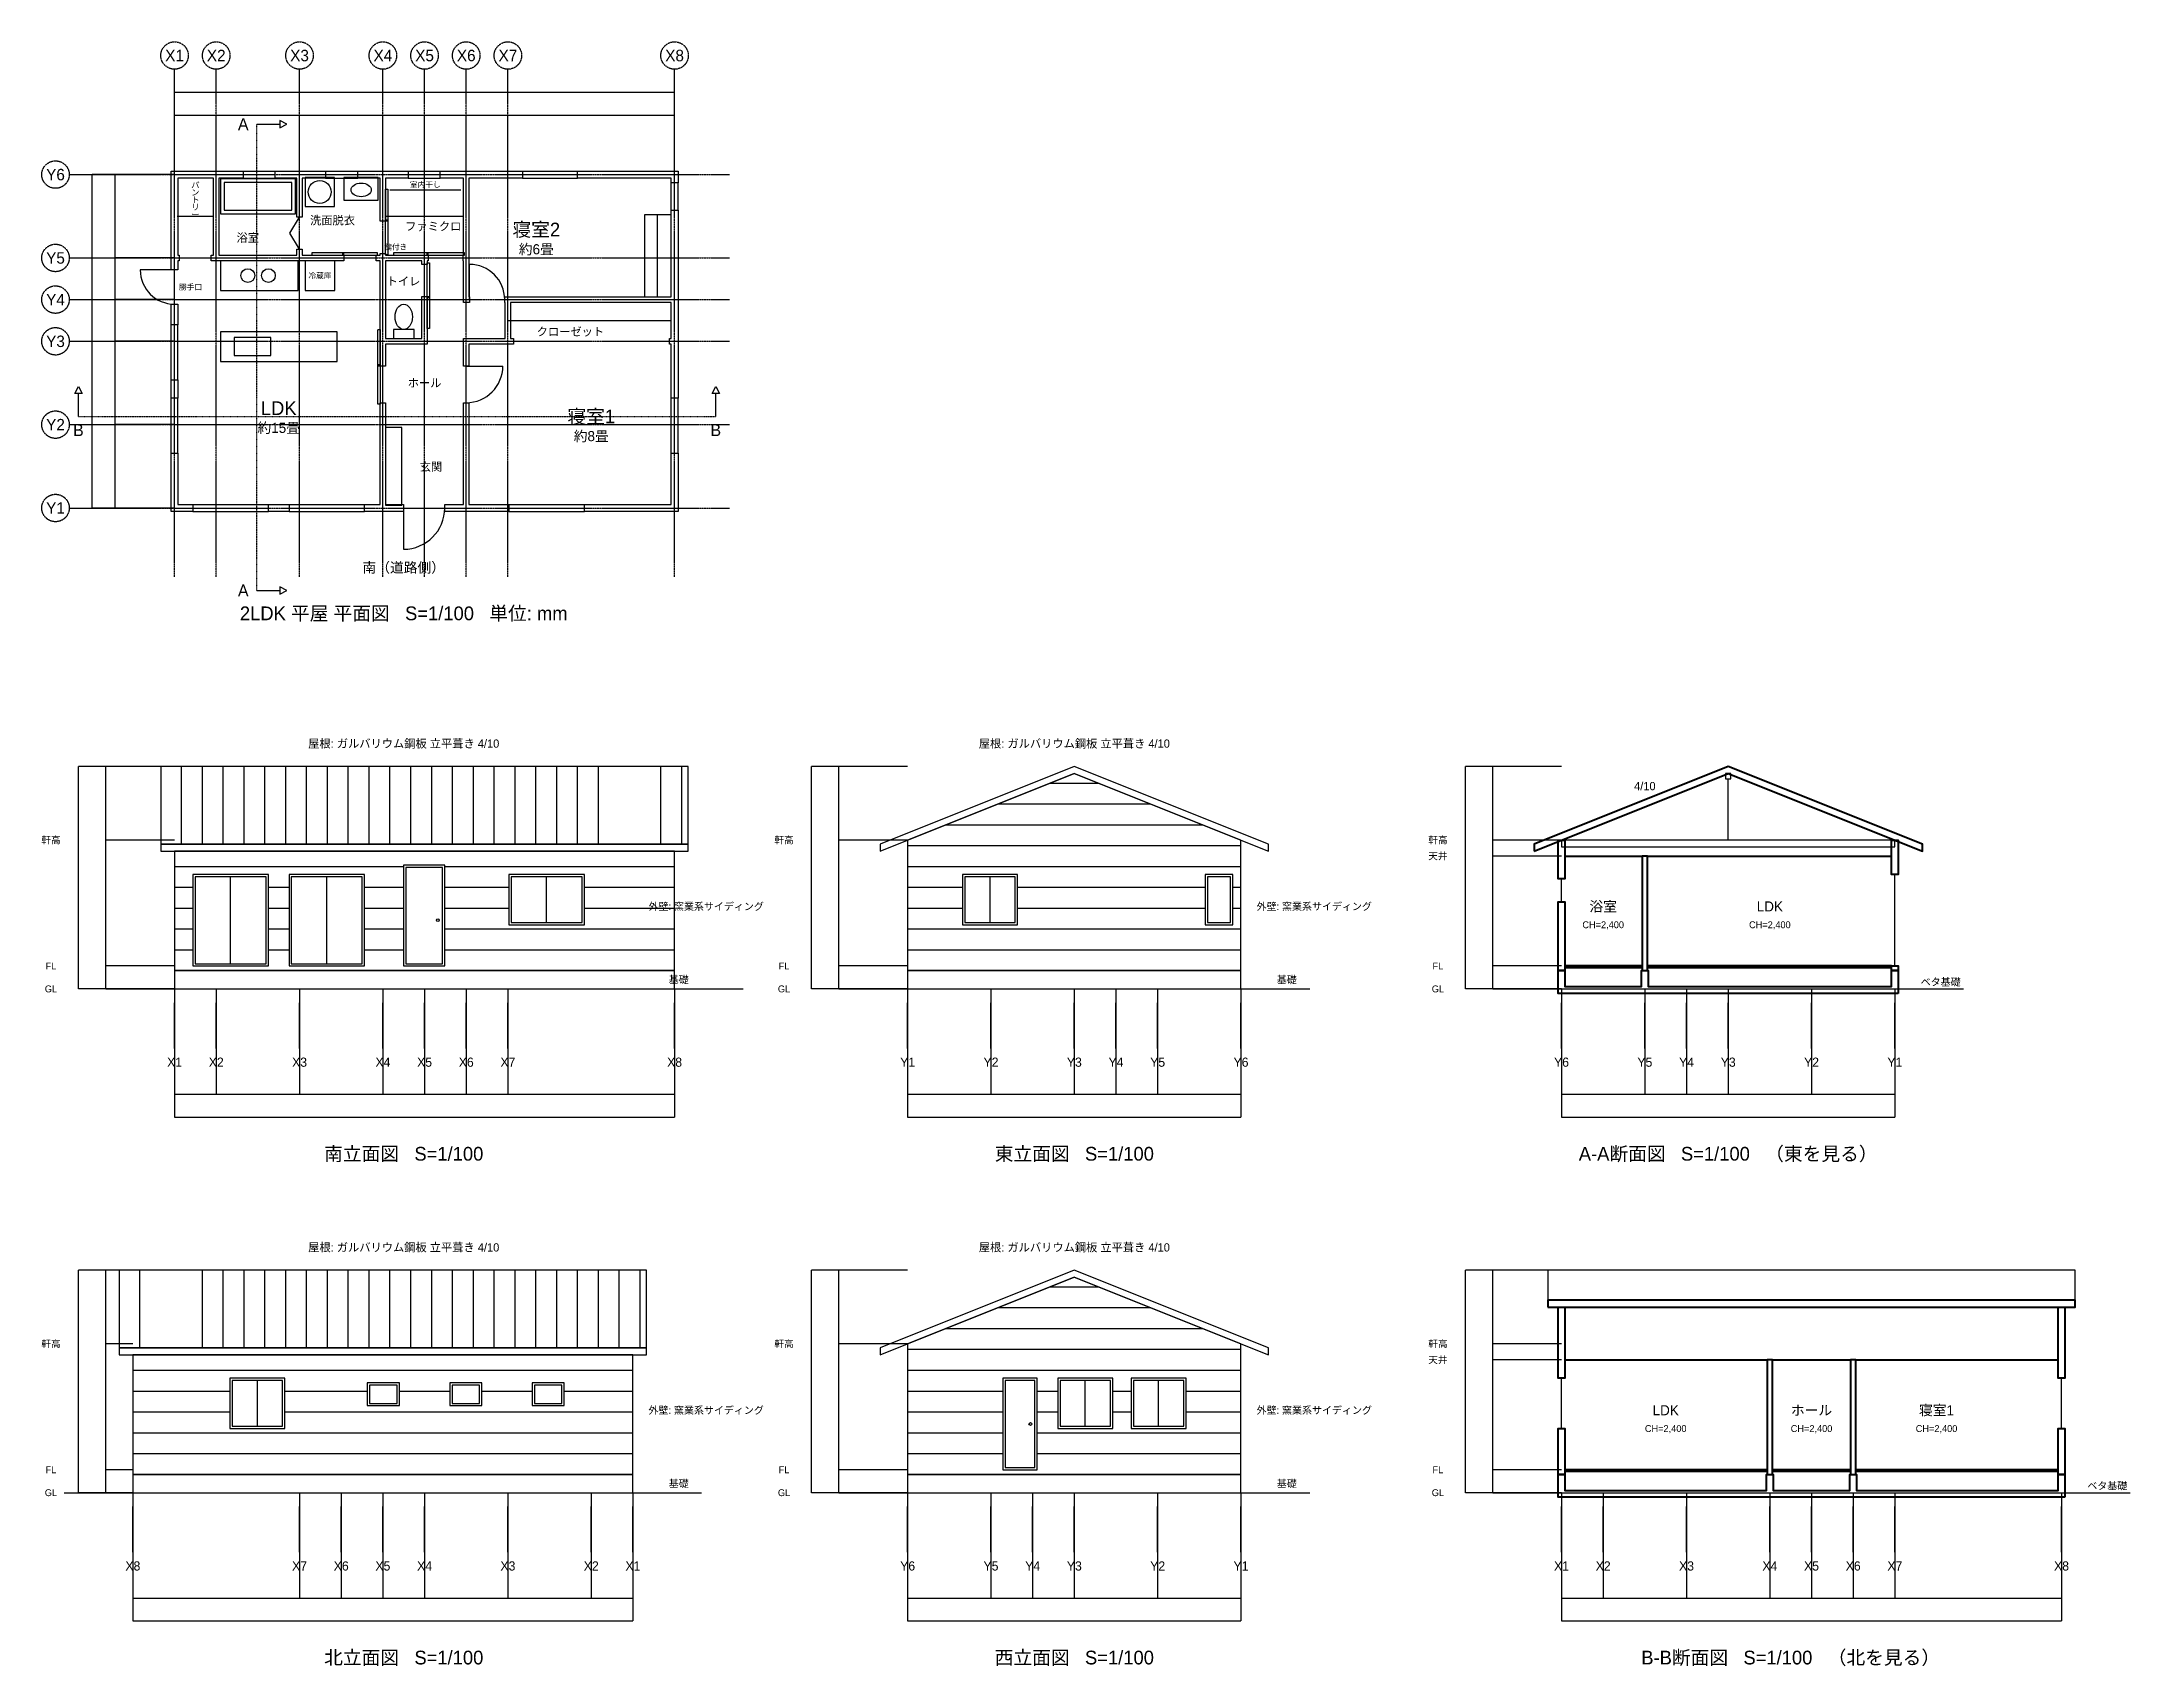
# Model space of a CAD drawing. Header units: millimetres. Extents: x -2900 to 42710, y -25289 to 10180.
import ezdxf
from ezdxf.enums import TextEntityAlignment as Align

# ---------------------------------------------------------------- set-up
doc = ezdxf.new("R2010")
doc.units = ezdxf.units.MM
for name, pattern in [('CENTER', [50.8, 31.75, -6.35, 6.35, -6.35]), ('DASHDOT', [25.4, 12.7, -6.35, 0, -6.35]), ('DASHED', [19.05, 12.7, -6.35])]:
    doc.linetypes.add(name, pattern=pattern)
for name, color, linetype in [('DIM', 2, 'CONTINUOUS'), ('DOOR', 3, 'CONTINUOUS'), ('ELEV', 7, 'CONTINUOUS'), ('ELEV_DETAIL', 8, 'CONTINUOUS'), ('ELEV_WINDOW', 4, 'CONTINUOUS'), ('FIXTURE', 8, 'CONTINUOUS'), ('GRID', 1, 'CENTER'), ('SECT', 7, 'CONTINUOUS'), ('SECT_VIEW', 8, 'CONTINUOUS'), ('TEXT', 7, 'CONTINUOUS'), ('WALL', 7, 'CONTINUOUS'), ('WINDOW', 4, 'CONTINUOUS')]:
    doc.layers.add(name, color=color, linetype=linetype)
doc.styles.add('kst32b', font='kst32b')
doc.dimstyles.get("Standard").update_dxf_attribs({"dimtxt": 0.25, "dimasz": 0.175, "dimexe": 0.375, "dimexo": 0.125, "dimgap": 0.1, "dimtad": 0, "dimtoh": 1, "dimlfac": 100, "dimzin": 12, "dimdsep": 46, "dimcen": 0.09, "dimazin": 3, "dimtfac": 1, "dimtdec": 4, "dimtofl": 0, "dimtmove": 0, "dimatfit": 3, "dimfxl": 1, "dimtolj": 1, "dimtzin": 0, "dimarcsym": 0})

msp = doc.modelspace()

# ---------------------------------------------------------------- texts
at = {"layer": 'FIXTURE', "style": 'kst32b'}
for s, p in [('室内干し', (5475, 7060)), ('鍵付き', (4830, 5700)), ('冷蔵庫', (3175, 5075)), ('勝手口', (350, 4825))]:
    msp.add_text(s, height=120, dxfattribs=at).set_placement(p, align=Align.MIDDLE_CENTER)
at = {"layer": 'GRID', "style": 'kst32b'}
for s, height, p in [('X1', 250, (0, 9880)), ('X2', 250, (910, 9880)), ('X3', 250, (2730, 9880)), ('X4', 250, (4550, 9880)), ('X5', 250, (5460, 9880)), ('X6', 250, (6370, 9880)), ('X7', 250, (7280, 9880)), ('X8', 250, (10920, 9880)), ('Y6', 250, (-2600, 7280)), ('Y5', 250, (-2600, 5460)), ('Y4', 250, (-2600, 4550)), ('Y3', 250, (-2600, 3640)), ('Y2', 250, (-2600, 1820)), ('Y1', 250, (-2600, 0)), ('X1', 200, (0, -12100)), ('X2', 200, (910, -12100)), ('X3', 200, (2730, -12100)), ('X4', 200, (4550, -12100)), ('X5', 200, (5460, -12100)), ('X6', 200, (6370, -12100)), ('X7', 200, (7280, -12100)), ('X8', 200, (10920, -12100)), ('Y1', 200, (16010, -12100)), ('Y2', 200, (17830, -12100)), ('Y3', 200, (19650, -12100)), ('Y4', 200, (20560, -12100)), ('Y5', 200, (21470, -12100)), ('Y6', 200, (23290, -12100)), ('Y6', 200, (30290, -12100)), ('Y5', 200, (32110, -12100)), ('Y4', 200, (33020, -12100)), ('Y3', 200, (33930, -12100)), ('Y2', 200, (35750, -12100)), ('Y1', 200, (37570, -12100)), ('X8', 200, (-910, -23100)), ('X7', 200, (2730, -23100)), ('X6', 200, (3640, -23100)), ('X5', 200, (4550, -23100)), ('X4', 200, (5460, -23100)), ('X3', 200, (7280, -23100)), ('X2', 200, (9100, -23100)), ('X1', 200, (10010, -23100)), ('Y6', 200, (16010, -23100)), ('Y5', 200, (17830, -23100)), ('Y4', 200, (18740, -23100)), ('Y3', 200, (19650, -23100)), ('Y2', 200, (21470, -23100)), ('Y1', 200, (23290, -23100)), ('X1', 200, (30290, -23100)), ('X2', 200, (31200, -23100)), ('X3', 200, (33020, -23100)), ('X4', 200, (34840, -23100)), ('X5', 200, (35750, -23100)), ('X6', 200, (36660, -23100)), ('X7', 200, (37570, -23100)), ('X8', 200, (41210, -23100))]:
    msp.add_text(s, height=height, dxfattribs=at).set_placement(p, align=Align.MIDDLE_CENTER)
at = {"layer": 'TEXT', "style": 'kst32b'}
for s, height, p in [('A', 260, (1500, 8380)), ('パ', 130, (455, 7050)), ('ン', 130, (455, 6890)), ('ー', 130, (455, 6410)), ('リ', 130, (455, 6570)), ('ト', 130, (455, 6730)), ('洗面脱衣', 180, (3450, 6280)), ('浴室', 180, (1600, 5900)), ('ファミクロ', 180, (5650, 6150)), ('寝室2', 300, (7900, 6080)), ('約6畳', 220, (7900, 5650)), ('トイレ', 180, (5000, 4950)), ('クローゼット', 180, (8645, 3850)), ('ホール', 180, (5460, 2730)), ('LDK', 300, (2275, 2180)), ('B', 260, (-2100, 1700)), ('約15畳', 220, (2275, 1750)), ('寝室1', 300, (9100, 2000)), ('B', 260, (11820, 1700)), ('約8畳', 220, (9100, 1570)), ('玄関', 180, (5600, 900)), ('南（道路側）', 220, (5005, -1300)), ('A', 260, (1500, -1800)), ('2LDK 平屋 平面図   S=1/100   単位: mm', 300, (5005, -2300)), ('屋根: ガルバリウム鋼板 立平葺き 4/10', 180, (5005, -5144)), ('屋根: ガルバリウム鋼板 立平葺き 4/10', 180, (19650, -5144)), ('4/10', 180, (32110, -6072)), ('軒高', 150, (-2700, -7250)), ('軒高', 150, (13310, -7250)), ('軒高', 150, (27590, -7250)), ('天井', 150, (27590, -7600)), ('外壁: 窯業系サイディング', 160, (11610, -8700)), ('外壁: 窯業系サイディング', 160, (24890, -8700)), ('浴室', 220, (31200, -8700)), ('LDK', 220, (34840, -8700)), ('CH=2,400', 150, (31200, -9100)), ('CH=2,400', 150, (34840, -9100)), ('FL', 150, (-2700, -10000)), ('FL', 150, (13310, -10000)), ('FL', 150, (27590, -10000)), ('GL', 150, (-2700, -10500)), ('基礎', 160, (11010, -10300)), ('GL', 150, (13310, -10500)), ('基礎', 160, (24290, -10300)), ('GL', 150, (27590, -10500)), ('ベタ基礎', 160, (38570, -10350)), ('南立面図   S=1/100', 300, (5005, -14100)), ('東立面図   S=1/100', 300, (19650, -14100)), ('A-A断面図   S=1/100   （東を見る）', 300, (33930, -14100)), ('屋根: ガルバリウム鋼板 立平葺き 4/10', 180, (5005, -16144)), ('屋根: ガルバリウム鋼板 立平葺き 4/10', 180, (19650, -16144)), ('軒高', 150, (-2700, -18250)), ('軒高', 150, (13310, -18250)), ('軒高', 150, (27590, -18250)), ('天井', 150, (27590, -18600)), ('外壁: 窯業系サイディング', 160, (11610, -19700)), ('外壁: 窯業系サイディング', 160, (24890, -19700)), ('LDK', 220, (32565, -19700)), ('ホール', 220, (35750, -19700)), ('寝室1', 220, (38480, -19700)), ('CH=2,400', 150, (32565, -20100)), ('CH=2,400', 150, (35750, -20100)), ('CH=2,400', 150, (38480, -20100)), ('FL', 150, (-2700, -21000)), ('FL', 150, (13310, -21000)), ('FL', 150, (27590, -21000)), ('GL', 150, (-2700, -21500)), ('基礎', 160, (11010, -21300)), ('GL', 150, (13310, -21500)), ('基礎', 160, (24290, -21300)), ('GL', 150, (27590, -21500)), ('ベタ基礎', 160, (42210, -21350)), ('北立面図   S=1/100', 300, (5005, -25100)), ('西立面図   S=1/100', 300, (19650, -25100)), ('B-B断面図   S=1/100   （北を見る）', 300, (35295, -25100))]:
    msp.add_text(s, height=height, dxfattribs=at).set_placement(p, align=Align.MIDDLE_CENTER)

# ---------------------------------------------------------------- blocks, each defined once
blk = doc.blocks.new('*D1')
at = {"layer": 'DIM', "color": 0, "linetype": 'ByBlock', "lineweight": -2}
for p, q in [((0, 8580), (910, 8580)), ((0, 7280), (0, 8580)), ((910, 7280), (910, 8580))]:
    blk.add_line(p, q, dxfattribs=at)
for points in [[(0, 8580), (0, 8580), (0, 8580)], [(910, 8580), (910, 8580), (910, 8580)]]:
    blk.add_solid(points, dxfattribs=at)
at = {"layer": 'DIM', "color": 0, "linetype": 'CONTINUOUS', "lineweight": -2, "insert": (455, 8740), "char_height": 0.25, "width": 0.444, "attachment_point": 5}
blk.add_mtext('910', dxfattribs=at)
blk = doc.blocks.new('*D2')
at = {"layer": 'DIM', "color": 0, "linetype": 'ByBlock', "lineweight": -2}
for p, q in [((910, 8580), (2730, 8580)), ((910, 7280), (910, 8580)), ((2730, 7280), (2730, 8580))]:
    blk.add_line(p, q, dxfattribs=at)
for points in [[(910, 8580), (910, 8580), (910, 8580)], [(2730, 8580), (2730, 8580), (2730, 8580)]]:
    blk.add_solid(points, dxfattribs=at)
at = {"layer": 'DIM', "color": 0, "linetype": 'CONTINUOUS', "lineweight": -2, "insert": (1820, 8740), "char_height": 0.25, "width": 0.736, "attachment_point": 5}
blk.add_mtext('1,820', dxfattribs=at)
blk = doc.blocks.new('*D3')
at = {"layer": 'DIM', "color": 0, "linetype": 'ByBlock', "lineweight": -2}
for p, q in [((2730, 8580), (4550, 8580)), ((2730, 7280), (2730, 8580)), ((4550, 7280), (4550, 8580))]:
    blk.add_line(p, q, dxfattribs=at)
for points in [[(2730, 8580), (2730, 8580), (2730, 8580)], [(4550, 8580), (4550, 8580), (4550, 8580)]]:
    blk.add_solid(points, dxfattribs=at)
at = {"layer": 'DIM', "color": 0, "linetype": 'CONTINUOUS', "lineweight": -2, "insert": (3640, 8740), "char_height": 0.25, "width": 0.736, "attachment_point": 5}
blk.add_mtext('1,820', dxfattribs=at)
blk = doc.blocks.new('*D4')
at = {"layer": 'DIM', "color": 0, "linetype": 'ByBlock', "lineweight": -2}
for p, q in [((4550, 8580), (5460, 8580)), ((4550, 7280), (4550, 8580)), ((5460, 7280), (5460, 8580))]:
    blk.add_line(p, q, dxfattribs=at)
for points in [[(4550, 8580), (4550, 8580), (4550, 8580)], [(5460, 8580), (5460, 8580), (5460, 8580)]]:
    blk.add_solid(points, dxfattribs=at)
at = {"layer": 'DIM', "color": 0, "linetype": 'CONTINUOUS', "lineweight": -2, "insert": (5005, 8740), "char_height": 0.25, "width": 0.444, "attachment_point": 5}
blk.add_mtext('910', dxfattribs=at)
blk = doc.blocks.new('*D5')
at = {"layer": 'DIM', "color": 0, "linetype": 'ByBlock', "lineweight": -2}
for p, q in [((5460, 8580), (6370, 8580)), ((5460, 7280), (5460, 8580)), ((6370, 7280), (6370, 8580))]:
    blk.add_line(p, q, dxfattribs=at)
for points in [[(5460, 8580), (5460, 8580), (5460, 8580)], [(6370, 8580), (6370, 8580), (6370, 8580)]]:
    blk.add_solid(points, dxfattribs=at)
at = {"layer": 'DIM', "color": 0, "linetype": 'CONTINUOUS', "lineweight": -2, "insert": (5915, 8740), "char_height": 0.25, "width": 0.444, "attachment_point": 5}
blk.add_mtext('910', dxfattribs=at)
blk = doc.blocks.new('*D6')
at = {"layer": 'DIM', "color": 0, "linetype": 'ByBlock', "lineweight": -2}
for p, q in [((6370, 8580), (7280, 8580)), ((6370, 7280), (6370, 8580)), ((7280, 7280), (7280, 8580))]:
    blk.add_line(p, q, dxfattribs=at)
for points in [[(6370, 8580), (6370, 8580), (6370, 8580)], [(7280, 8580), (7280, 8580), (7280, 8580)]]:
    blk.add_solid(points, dxfattribs=at)
at = {"layer": 'DIM', "color": 0, "linetype": 'CONTINUOUS', "lineweight": -2, "insert": (6825, 8740), "char_height": 0.25, "width": 0.444, "attachment_point": 5}
blk.add_mtext('910', dxfattribs=at)
blk = doc.blocks.new('*D7')
at = {"layer": 'DIM', "color": 0, "linetype": 'ByBlock', "lineweight": -2}
for p, q in [((-1300, 0), (-1300, 1820)), ((0, 1820), (-1300, 1820)), ((0, 0), (-1300, 0))]:
    blk.add_line(p, q, dxfattribs=at)
for points in [[(-1300, 1820), (-1300, 1820), (-1300, 1820)], [(-1300, 0), (-1300, 0), (-1300, 0)]]:
    blk.add_solid(points, dxfattribs=at)
at = {"layer": 'DIM', "color": 0, "linetype": 'CONTINUOUS', "lineweight": -2, "insert": (-1460, 910), "char_height": 0.25, "width": 0.736, "attachment_point": 5, "rotation": 90}
blk.add_mtext('1,820', dxfattribs=at)
blk = doc.blocks.new('*D8')
at = {"layer": 'DIM', "color": 0, "linetype": 'ByBlock', "lineweight": -2}
for p, q in [((-1300, 1820), (-1300, 3640)), ((0, 3640), (-1300, 3640)), ((0, 1820), (-1300, 1820))]:
    blk.add_line(p, q, dxfattribs=at)
for points in [[(-1300, 3640), (-1300, 3640), (-1300, 3640)], [(-1300, 1820), (-1300, 1820), (-1300, 1820)]]:
    blk.add_solid(points, dxfattribs=at)
at = {"layer": 'DIM', "color": 0, "linetype": 'CONTINUOUS', "lineweight": -2, "insert": (-1460, 2730), "char_height": 0.25, "width": 0.736, "attachment_point": 5, "rotation": 90}
blk.add_mtext('1,820', dxfattribs=at)
blk = doc.blocks.new('*D9')
at = {"layer": 'DIM', "color": 0, "linetype": 'ByBlock', "lineweight": -2}
for p, q in [((-1300, 3640), (-1300, 4550)), ((0, 4550), (-1300, 4550)), ((0, 3640), (-1300, 3640))]:
    blk.add_line(p, q, dxfattribs=at)
for points in [[(-1300, 4550), (-1300, 4550), (-1300, 4550)], [(-1300, 3640), (-1300, 3640), (-1300, 3640)]]:
    blk.add_solid(points, dxfattribs=at)
at = {"layer": 'DIM', "color": 0, "linetype": 'CONTINUOUS', "lineweight": -2, "insert": (-1460, 4095), "char_height": 0.25, "width": 0.444, "attachment_point": 5, "rotation": 90}
blk.add_mtext('910', dxfattribs=at)
blk = doc.blocks.new('*D10')
at = {"layer": 'DIM', "color": 0, "linetype": 'ByBlock', "lineweight": -2}
for p, q in [((-1300, 4550), (-1300, 5460)), ((0, 5460), (-1300, 5460)), ((0, 4550), (-1300, 4550))]:
    blk.add_line(p, q, dxfattribs=at)
for points in [[(-1300, 5460), (-1300, 5460), (-1300, 5460)], [(-1300, 4550), (-1300, 4550), (-1300, 4550)]]:
    blk.add_solid(points, dxfattribs=at)
at = {"layer": 'DIM', "color": 0, "linetype": 'CONTINUOUS', "lineweight": -2, "insert": (-1460, 5005), "char_height": 0.25, "width": 0.444, "attachment_point": 5, "rotation": 90}
blk.add_mtext('910', dxfattribs=at)
blk = doc.blocks.new('*D11')
at = {"layer": 'DIM', "color": 0, "linetype": 'ByBlock', "lineweight": -2}
for p, q in [((-1300, 5460), (-1300, 7280)), ((0, 7280), (-1300, 7280)), ((0, 5460), (-1300, 5460))]:
    blk.add_line(p, q, dxfattribs=at)
for points in [[(-1300, 7280), (-1300, 7280), (-1300, 7280)], [(-1300, 5460), (-1300, 5460), (-1300, 5460)]]:
    blk.add_solid(points, dxfattribs=at)
at = {"layer": 'DIM', "color": 0, "linetype": 'CONTINUOUS', "lineweight": -2, "insert": (-1460, 6370), "char_height": 0.25, "width": 0.736, "attachment_point": 5, "rotation": 90}
blk.add_mtext('1,820', dxfattribs=at)
blk = doc.blocks.new('*D12')
at = {"layer": 'DIM', "color": 0, "linetype": 'ByBlock', "lineweight": -2}
for p, q in [((-1800, 0), (-1800, 7280)), ((0, 7280), (-1800, 7280)), ((0, 0), (-1800, 0))]:
    blk.add_line(p, q, dxfattribs=at)
for points in [[(-1800, 7280), (-1800, 7280), (-1800, 7280)], [(-1800, 0), (-1800, 0), (-1800, 0)]]:
    blk.add_solid(points, dxfattribs=at)
at = {"layer": 'DIM', "color": 0, "linetype": 'CONTINUOUS', "lineweight": -2, "insert": (-1960, 3640), "char_height": 0.25, "width": 0.792, "attachment_point": 5, "rotation": 90}
blk.add_mtext('7,280', dxfattribs=at)
blk = doc.blocks.new('*D13')
at = {"layer": 'DIM', "color": 0, "linetype": 'ByBlock', "lineweight": -2}
for p, q in [((0, -10500), (0, -12800)), ((910, -10500), (910, -12800)), ((0, -12800), (910, -12800))]:
    blk.add_line(p, q, dxfattribs=at)
for points in [[(0, -12800), (0, -12800), (0, -12800)], [(910, -12800), (910, -12800), (910, -12800)]]:
    blk.add_solid(points, dxfattribs=at)
at = {"layer": 'DIM', "color": 0, "linetype": 'CONTINUOUS', "lineweight": -2, "insert": (455, -12640), "char_height": 0.25, "width": 0.444, "attachment_point": 5}
blk.add_mtext('910', dxfattribs=at)
blk = doc.blocks.new('*D14')
at = {"layer": 'DIM', "color": 0, "linetype": 'ByBlock', "lineweight": -2}
for p, q in [((910, -10500), (910, -12800)), ((2730, -10500), (2730, -12800)), ((910, -12800), (2730, -12800))]:
    blk.add_line(p, q, dxfattribs=at)
for points in [[(910, -12800), (910, -12800), (910, -12800)], [(2730, -12800), (2730, -12800), (2730, -12800)]]:
    blk.add_solid(points, dxfattribs=at)
at = {"layer": 'DIM', "color": 0, "linetype": 'CONTINUOUS', "lineweight": -2, "insert": (1820, -12640), "char_height": 0.25, "width": 0.736, "attachment_point": 5}
blk.add_mtext('1,820', dxfattribs=at)
blk = doc.blocks.new('*D15')
at = {"layer": 'DIM', "color": 0, "linetype": 'ByBlock', "lineweight": -2}
for p, q in [((2730, -10500), (2730, -12800)), ((4550, -10500), (4550, -12800)), ((2730, -12800), (4550, -12800))]:
    blk.add_line(p, q, dxfattribs=at)
for points in [[(2730, -12800), (2730, -12800), (2730, -12800)], [(4550, -12800), (4550, -12800), (4550, -12800)]]:
    blk.add_solid(points, dxfattribs=at)
at = {"layer": 'DIM', "color": 0, "linetype": 'CONTINUOUS', "lineweight": -2, "insert": (3640, -12640), "char_height": 0.25, "width": 0.736, "attachment_point": 5}
blk.add_mtext('1,820', dxfattribs=at)
blk = doc.blocks.new('*D16')
at = {"layer": 'DIM', "color": 0, "linetype": 'ByBlock', "lineweight": -2}
for p, q in [((4550, -10500), (4550, -12800)), ((5460, -10500), (5460, -12800)), ((4550, -12800), (5460, -12800))]:
    blk.add_line(p, q, dxfattribs=at)
for points in [[(4550, -12800), (4550, -12800), (4550, -12800)], [(5460, -12800), (5460, -12800), (5460, -12800)]]:
    blk.add_solid(points, dxfattribs=at)
at = {"layer": 'DIM', "color": 0, "linetype": 'CONTINUOUS', "lineweight": -2, "insert": (5005, -12640), "char_height": 0.25, "width": 0.444, "attachment_point": 5}
blk.add_mtext('910', dxfattribs=at)
blk = doc.blocks.new('*D17')
at = {"layer": 'DIM', "color": 0, "linetype": 'ByBlock', "lineweight": -2}
for p, q in [((5460, -10500), (5460, -12800)), ((6370, -10500), (6370, -12800)), ((5460, -12800), (6370, -12800))]:
    blk.add_line(p, q, dxfattribs=at)
for points in [[(5460, -12800), (5460, -12800), (5460, -12800)], [(6370, -12800), (6370, -12800), (6370, -12800)]]:
    blk.add_solid(points, dxfattribs=at)
at = {"layer": 'DIM', "color": 0, "linetype": 'CONTINUOUS', "lineweight": -2, "insert": (5915, -12640), "char_height": 0.25, "width": 0.444, "attachment_point": 5}
blk.add_mtext('910', dxfattribs=at)
blk = doc.blocks.new('*D18')
at = {"layer": 'DIM', "color": 0, "linetype": 'ByBlock', "lineweight": -2}
for p, q in [((6370, -10500), (6370, -12800)), ((7280, -10500), (7280, -12800)), ((6370, -12800), (7280, -12800))]:
    blk.add_line(p, q, dxfattribs=at)
for points in [[(6370, -12800), (6370, -12800), (6370, -12800)], [(7280, -12800), (7280, -12800), (7280, -12800)]]:
    blk.add_solid(points, dxfattribs=at)
at = {"layer": 'DIM', "color": 0, "linetype": 'CONTINUOUS', "lineweight": -2, "insert": (6825, -12640), "char_height": 0.25, "width": 0.444, "attachment_point": 5}
blk.add_mtext('910', dxfattribs=at)
blk = doc.blocks.new('*D19')
at = {"layer": 'DIM', "color": 0, "linetype": 'ByBlock', "lineweight": -2}
for p, q in [((-1500, -10500), (-1500, -10000)), ((0, -10000), (-1500, -10000)), ((0, -10500), (-1500, -10500))]:
    blk.add_line(p, q, dxfattribs=at)
for points in [[(-1500, -10000), (-1500, -10000), (-1500, -10000)], [(-1500, -10500), (-1500, -10500), (-1500, -10500)]]:
    blk.add_solid(points, dxfattribs=at)
at = {"layer": 'DIM', "color": 0, "linetype": 'CONTINUOUS', "lineweight": -2, "insert": (-1660, -10250), "char_height": 0.25, "width": 0.5, "attachment_point": 5, "rotation": 90}
blk.add_mtext('500', dxfattribs=at)
blk = doc.blocks.new('*D20')
at = {"layer": 'DIM', "color": 0, "linetype": 'ByBlock', "lineweight": -2}
for p, q in [((-1500, -10000), (-1500, -7250)), ((0, -7250), (-1500, -7250)), ((0, -10000), (-1500, -10000))]:
    blk.add_line(p, q, dxfattribs=at)
for points in [[(-1500, -7250), (-1500, -7250), (-1500, -7250)], [(-1500, -10000), (-1500, -10000), (-1500, -10000)]]:
    blk.add_solid(points, dxfattribs=at)
at = {"layer": 'DIM', "color": 0, "linetype": 'CONTINUOUS', "lineweight": -2, "insert": (-1660, -8625), "char_height": 0.25, "width": 0.792, "attachment_point": 5, "rotation": 90}
blk.add_mtext('2,750', dxfattribs=at)
blk = doc.blocks.new('*D21')
at = {"layer": 'DIM', "color": 0, "linetype": 'ByBlock', "lineweight": -2}
for p, q in [((-1500, -7250), (-1500, -5644)), ((0, -5644), (-1500, -5644)), ((0, -7250), (-1500, -7250))]:
    blk.add_line(p, q, dxfattribs=at)
for points in [[(-1500, -5644), (-1500, -5644), (-1500, -5644)], [(-1500, -7250), (-1500, -7250), (-1500, -7250)]]:
    blk.add_solid(points, dxfattribs=at)
at = {"layer": 'DIM', "color": 0, "linetype": 'CONTINUOUS', "lineweight": -2, "insert": (-1660, -6447), "char_height": 0.25, "width": 0.736, "attachment_point": 5, "rotation": 90}
blk.add_mtext('1,606', dxfattribs=at)
blk = doc.blocks.new('*D22')
at = {"layer": 'DIM', "color": 0, "linetype": 'ByBlock', "lineweight": -2}
for p, q in [((-2100, -10500), (-2100, -5644)), ((0, -5644), (-2100, -5644)), ((0, -10500), (-2100, -10500))]:
    blk.add_line(p, q, dxfattribs=at)
for points in [[(-2100, -5644), (-2100, -5644), (-2100, -5644)], [(-2100, -10500), (-2100, -10500), (-2100, -10500)]]:
    blk.add_solid(points, dxfattribs=at)
at = {"layer": 'DIM', "color": 0, "linetype": 'CONTINUOUS', "lineweight": -2, "insert": (-2260, -8072), "char_height": 0.25, "width": 0.819, "attachment_point": 5, "rotation": 90}
blk.add_mtext('4,856', dxfattribs=at)
blk = doc.blocks.new('*D23')
at = {"layer": 'DIM', "color": 0, "linetype": 'ByBlock', "lineweight": -2}
for p, q in [((2730, -21500), (2730, -23800)), ((3640, -21500), (3640, -23800)), ((2730, -23800), (3640, -23800))]:
    blk.add_line(p, q, dxfattribs=at)
for points in [[(2730, -23800), (2730, -23800), (2730, -23800)], [(3640, -23800), (3640, -23800), (3640, -23800)]]:
    blk.add_solid(points, dxfattribs=at)
at = {"layer": 'DIM', "color": 0, "linetype": 'CONTINUOUS', "lineweight": -2, "insert": (3185, -23640), "char_height": 0.25, "width": 0.444, "attachment_point": 5}
blk.add_mtext('910', dxfattribs=at)
blk = doc.blocks.new('*D24')
at = {"layer": 'DIM', "color": 0, "linetype": 'ByBlock', "lineweight": -2}
for p, q in [((3640, -21500), (3640, -23800)), ((4550, -21500), (4550, -23800)), ((3640, -23800), (4550, -23800))]:
    blk.add_line(p, q, dxfattribs=at)
for points in [[(3640, -23800), (3640, -23800), (3640, -23800)], [(4550, -23800), (4550, -23800), (4550, -23800)]]:
    blk.add_solid(points, dxfattribs=at)
at = {"layer": 'DIM', "color": 0, "linetype": 'CONTINUOUS', "lineweight": -2, "insert": (4095, -23640), "char_height": 0.25, "width": 0.444, "attachment_point": 5}
blk.add_mtext('910', dxfattribs=at)
blk = doc.blocks.new('*D25')
at = {"layer": 'DIM', "color": 0, "linetype": 'ByBlock', "lineweight": -2}
for p, q in [((4550, -21500), (4550, -23800)), ((5460, -21500), (5460, -23800)), ((4550, -23800), (5460, -23800))]:
    blk.add_line(p, q, dxfattribs=at)
for points in [[(4550, -23800), (4550, -23800), (4550, -23800)], [(5460, -23800), (5460, -23800), (5460, -23800)]]:
    blk.add_solid(points, dxfattribs=at)
at = {"layer": 'DIM', "color": 0, "linetype": 'CONTINUOUS', "lineweight": -2, "insert": (5005, -23640), "char_height": 0.25, "width": 0.444, "attachment_point": 5}
blk.add_mtext('910', dxfattribs=at)
blk = doc.blocks.new('*D26')
at = {"layer": 'DIM', "color": 0, "linetype": 'ByBlock', "lineweight": -2}
for p, q in [((5460, -21500), (5460, -23800)), ((7280, -21500), (7280, -23800)), ((5460, -23800), (7280, -23800))]:
    blk.add_line(p, q, dxfattribs=at)
for points in [[(5460, -23800), (5460, -23800), (5460, -23800)], [(7280, -23800), (7280, -23800), (7280, -23800)]]:
    blk.add_solid(points, dxfattribs=at)
at = {"layer": 'DIM', "color": 0, "linetype": 'CONTINUOUS', "lineweight": -2, "insert": (6370, -23640), "char_height": 0.25, "width": 0.736, "attachment_point": 5}
blk.add_mtext('1,820', dxfattribs=at)
blk = doc.blocks.new('*D27')
at = {"layer": 'DIM', "color": 0, "linetype": 'ByBlock', "lineweight": -2}
for p, q in [((7280, -21500), (7280, -23800)), ((9100, -21500), (9100, -23800)), ((7280, -23800), (9100, -23800))]:
    blk.add_line(p, q, dxfattribs=at)
for points in [[(7280, -23800), (7280, -23800), (7280, -23800)], [(9100, -23800), (9100, -23800), (9100, -23800)]]:
    blk.add_solid(points, dxfattribs=at)
at = {"layer": 'DIM', "color": 0, "linetype": 'CONTINUOUS', "lineweight": -2, "insert": (8190, -23640), "char_height": 0.25, "width": 0.736, "attachment_point": 5}
blk.add_mtext('1,820', dxfattribs=at)
blk = doc.blocks.new('*D28')
at = {"layer": 'DIM', "color": 0, "linetype": 'ByBlock', "lineweight": -2}
for p, q in [((9100, -21500), (9100, -23800)), ((10010, -21500), (10010, -23800)), ((9100, -23800), (10010, -23800))]:
    blk.add_line(p, q, dxfattribs=at)
for points in [[(9100, -23800), (9100, -23800), (9100, -23800)], [(10010, -23800), (10010, -23800), (10010, -23800)]]:
    blk.add_solid(points, dxfattribs=at)
at = {"layer": 'DIM', "color": 0, "linetype": 'CONTINUOUS', "lineweight": -2, "insert": (9555, -23640), "char_height": 0.25, "width": 0.444, "attachment_point": 5}
blk.add_mtext('910', dxfattribs=at)
blk = doc.blocks.new('*D29')
at = {"layer": 'DIM', "color": 0, "linetype": 'ByBlock', "lineweight": -2}
for p, q in [((16010, -10500), (16010, -12800)), ((17830, -10500), (17830, -12800)), ((16010, -12800), (17830, -12800))]:
    blk.add_line(p, q, dxfattribs=at)
for points in [[(16010, -12800), (16010, -12800), (16010, -12800)], [(17830, -12800), (17830, -12800), (17830, -12800)]]:
    blk.add_solid(points, dxfattribs=at)
at = {"layer": 'DIM', "color": 0, "linetype": 'CONTINUOUS', "lineweight": -2, "insert": (16920, -12640), "char_height": 0.25, "width": 0.736, "attachment_point": 5}
blk.add_mtext('1,820', dxfattribs=at)
blk = doc.blocks.new('*D30')
at = {"layer": 'DIM', "color": 0, "linetype": 'ByBlock', "lineweight": -2}
for p, q in [((17830, -10500), (17830, -12800)), ((19650, -10500), (19650, -12800)), ((17830, -12800), (19650, -12800))]:
    blk.add_line(p, q, dxfattribs=at)
for points in [[(17830, -12800), (17830, -12800), (17830, -12800)], [(19650, -12800), (19650, -12800), (19650, -12800)]]:
    blk.add_solid(points, dxfattribs=at)
at = {"layer": 'DIM', "color": 0, "linetype": 'CONTINUOUS', "lineweight": -2, "insert": (18740, -12640), "char_height": 0.25, "width": 0.736, "attachment_point": 5}
blk.add_mtext('1,820', dxfattribs=at)
blk = doc.blocks.new('*D31')
at = {"layer": 'DIM', "color": 0, "linetype": 'ByBlock', "lineweight": -2}
for p, q in [((19650, -10500), (19650, -12800)), ((20560, -10500), (20560, -12800)), ((19650, -12800), (20560, -12800))]:
    blk.add_line(p, q, dxfattribs=at)
for points in [[(19650, -12800), (19650, -12800), (19650, -12800)], [(20560, -12800), (20560, -12800), (20560, -12800)]]:
    blk.add_solid(points, dxfattribs=at)
at = {"layer": 'DIM', "color": 0, "linetype": 'CONTINUOUS', "lineweight": -2, "insert": (20105, -12640), "char_height": 0.25, "width": 0.444, "attachment_point": 5}
blk.add_mtext('910', dxfattribs=at)
blk = doc.blocks.new('*D32')
at = {"layer": 'DIM', "color": 0, "linetype": 'ByBlock', "lineweight": -2}
for p, q in [((20560, -10500), (20560, -12800)), ((21470, -10500), (21470, -12800)), ((20560, -12800), (21470, -12800))]:
    blk.add_line(p, q, dxfattribs=at)
for points in [[(20560, -12800), (20560, -12800), (20560, -12800)], [(21470, -12800), (21470, -12800), (21470, -12800)]]:
    blk.add_solid(points, dxfattribs=at)
at = {"layer": 'DIM', "color": 0, "linetype": 'CONTINUOUS', "lineweight": -2, "insert": (21015, -12640), "char_height": 0.25, "width": 0.444, "attachment_point": 5}
blk.add_mtext('910', dxfattribs=at)
blk = doc.blocks.new('*D33')
at = {"layer": 'DIM', "color": 0, "linetype": 'ByBlock', "lineweight": -2}
for p, q in [((21470, -10500), (21470, -12800)), ((23290, -10500), (23290, -12800)), ((21470, -12800), (23290, -12800))]:
    blk.add_line(p, q, dxfattribs=at)
for points in [[(21470, -12800), (21470, -12800), (21470, -12800)], [(23290, -12800), (23290, -12800), (23290, -12800)]]:
    blk.add_solid(points, dxfattribs=at)
at = {"layer": 'DIM', "color": 0, "linetype": 'CONTINUOUS', "lineweight": -2, "insert": (22380, -12640), "char_height": 0.25, "width": 0.736, "attachment_point": 5}
blk.add_mtext('1,820', dxfattribs=at)
blk = doc.blocks.new('*D34')
at = {"layer": 'DIM', "color": 0, "linetype": 'ByBlock', "lineweight": -2}
for p, q in [((16010, -10500), (16010, -13300)), ((23290, -10500), (23290, -13300)), ((16010, -13300), (23290, -13300))]:
    blk.add_line(p, q, dxfattribs=at)
for points in [[(16010, -13300), (16010, -13300), (16010, -13300)], [(23290, -13300), (23290, -13300), (23290, -13300)]]:
    blk.add_solid(points, dxfattribs=at)
at = {"layer": 'DIM', "color": 0, "linetype": 'CONTINUOUS', "lineweight": -2, "insert": (19650, -13140), "char_height": 0.25, "width": 0.792, "attachment_point": 5}
blk.add_mtext('7,280', dxfattribs=at)
blk = doc.blocks.new('*D35')
at = {"layer": 'DIM', "color": 0, "linetype": 'ByBlock', "lineweight": -2}
for p, q in [((14510, -10500), (14510, -10000)), ((16010, -10000), (14510, -10000)), ((16010, -10500), (14510, -10500))]:
    blk.add_line(p, q, dxfattribs=at)
for points in [[(14510, -10000), (14510, -10000), (14510, -10000)], [(14510, -10500), (14510, -10500), (14510, -10500)]]:
    blk.add_solid(points, dxfattribs=at)
at = {"layer": 'DIM', "color": 0, "linetype": 'CONTINUOUS', "lineweight": -2, "insert": (14350, -10250), "char_height": 0.25, "width": 0.5, "attachment_point": 5, "rotation": 90}
blk.add_mtext('500', dxfattribs=at)
blk = doc.blocks.new('*D36')
at = {"layer": 'DIM', "color": 0, "linetype": 'ByBlock', "lineweight": -2}
for p, q in [((14510, -10000), (14510, -7250)), ((16010, -7250), (14510, -7250)), ((16010, -10000), (14510, -10000))]:
    blk.add_line(p, q, dxfattribs=at)
for points in [[(14510, -7250), (14510, -7250), (14510, -7250)], [(14510, -10000), (14510, -10000), (14510, -10000)]]:
    blk.add_solid(points, dxfattribs=at)
at = {"layer": 'DIM', "color": 0, "linetype": 'CONTINUOUS', "lineweight": -2, "insert": (14350, -8625), "char_height": 0.25, "width": 0.792, "attachment_point": 5, "rotation": 90}
blk.add_mtext('2,750', dxfattribs=at)
blk = doc.blocks.new('*D37')
at = {"layer": 'DIM', "color": 0, "linetype": 'ByBlock', "lineweight": -2}
for p, q in [((14510, -7250), (14510, -5644)), ((16010, -5644), (14510, -5644)), ((16010, -7250), (14510, -7250))]:
    blk.add_line(p, q, dxfattribs=at)
for points in [[(14510, -5644), (14510, -5644), (14510, -5644)], [(14510, -7250), (14510, -7250), (14510, -7250)]]:
    blk.add_solid(points, dxfattribs=at)
at = {"layer": 'DIM', "color": 0, "linetype": 'CONTINUOUS', "lineweight": -2, "insert": (14350, -6447), "char_height": 0.25, "width": 0.736, "attachment_point": 5, "rotation": 90}
blk.add_mtext('1,606', dxfattribs=at)
blk = doc.blocks.new('*D38')
at = {"layer": 'DIM', "color": 0, "linetype": 'ByBlock', "lineweight": -2}
for p, q in [((13910, -10500), (13910, -5644)), ((16010, -5644), (13910, -5644)), ((16010, -10500), (13910, -10500))]:
    blk.add_line(p, q, dxfattribs=at)
for points in [[(13910, -5644), (13910, -5644), (13910, -5644)], [(13910, -10500), (13910, -10500), (13910, -10500)]]:
    blk.add_solid(points, dxfattribs=at)
at = {"layer": 'DIM', "color": 0, "linetype": 'CONTINUOUS', "lineweight": -2, "insert": (13750, -8072), "char_height": 0.25, "width": 0.819, "attachment_point": 5, "rotation": 90}
blk.add_mtext('4,856', dxfattribs=at)
blk = doc.blocks.new('*D39')
at = {"layer": 'DIM', "color": 0, "linetype": 'ByBlock', "lineweight": -2}
for p, q in [((16010, -21500), (16010, -23800)), ((17830, -21500), (17830, -23800)), ((16010, -23800), (17830, -23800))]:
    blk.add_line(p, q, dxfattribs=at)
for points in [[(16010, -23800), (16010, -23800), (16010, -23800)], [(17830, -23800), (17830, -23800), (17830, -23800)]]:
    blk.add_solid(points, dxfattribs=at)
at = {"layer": 'DIM', "color": 0, "linetype": 'CONTINUOUS', "lineweight": -2, "insert": (16920, -23640), "char_height": 0.25, "width": 0.736, "attachment_point": 5}
blk.add_mtext('1,820', dxfattribs=at)
blk = doc.blocks.new('*D40')
at = {"layer": 'DIM', "color": 0, "linetype": 'ByBlock', "lineweight": -2}
for p, q in [((17830, -21500), (17830, -23800)), ((18740, -21500), (18740, -23800)), ((17830, -23800), (18740, -23800))]:
    blk.add_line(p, q, dxfattribs=at)
for points in [[(17830, -23800), (17830, -23800), (17830, -23800)], [(18740, -23800), (18740, -23800), (18740, -23800)]]:
    blk.add_solid(points, dxfattribs=at)
at = {"layer": 'DIM', "color": 0, "linetype": 'CONTINUOUS', "lineweight": -2, "insert": (18285, -23640), "char_height": 0.25, "width": 0.444, "attachment_point": 5}
blk.add_mtext('910', dxfattribs=at)
blk = doc.blocks.new('*D41')
at = {"layer": 'DIM', "color": 0, "linetype": 'ByBlock', "lineweight": -2}
for p, q in [((18740, -21500), (18740, -23800)), ((19650, -21500), (19650, -23800)), ((18740, -23800), (19650, -23800))]:
    blk.add_line(p, q, dxfattribs=at)
for points in [[(18740, -23800), (18740, -23800), (18740, -23800)], [(19650, -23800), (19650, -23800), (19650, -23800)]]:
    blk.add_solid(points, dxfattribs=at)
at = {"layer": 'DIM', "color": 0, "linetype": 'CONTINUOUS', "lineweight": -2, "insert": (19195, -23640), "char_height": 0.25, "width": 0.444, "attachment_point": 5}
blk.add_mtext('910', dxfattribs=at)
blk = doc.blocks.new('*D42')
at = {"layer": 'DIM', "color": 0, "linetype": 'ByBlock', "lineweight": -2}
for p, q in [((19650, -21500), (19650, -23800)), ((21470, -21500), (21470, -23800)), ((19650, -23800), (21470, -23800))]:
    blk.add_line(p, q, dxfattribs=at)
for points in [[(19650, -23800), (19650, -23800), (19650, -23800)], [(21470, -23800), (21470, -23800), (21470, -23800)]]:
    blk.add_solid(points, dxfattribs=at)
at = {"layer": 'DIM', "color": 0, "linetype": 'CONTINUOUS', "lineweight": -2, "insert": (20560, -23640), "char_height": 0.25, "width": 0.736, "attachment_point": 5}
blk.add_mtext('1,820', dxfattribs=at)
blk = doc.blocks.new('*D43')
at = {"layer": 'DIM', "color": 0, "linetype": 'ByBlock', "lineweight": -2}
for p, q in [((21470, -21500), (21470, -23800)), ((23290, -21500), (23290, -23800)), ((21470, -23800), (23290, -23800))]:
    blk.add_line(p, q, dxfattribs=at)
for points in [[(21470, -23800), (21470, -23800), (21470, -23800)], [(23290, -23800), (23290, -23800), (23290, -23800)]]:
    blk.add_solid(points, dxfattribs=at)
at = {"layer": 'DIM', "color": 0, "linetype": 'CONTINUOUS', "lineweight": -2, "insert": (22380, -23640), "char_height": 0.25, "width": 0.736, "attachment_point": 5}
blk.add_mtext('1,820', dxfattribs=at)
blk = doc.blocks.new('*D44')
at = {"layer": 'DIM', "color": 0, "linetype": 'ByBlock', "lineweight": -2}
for p, q in [((16010, -21500), (16010, -24300)), ((23290, -21500), (23290, -24300)), ((16010, -24300), (23290, -24300))]:
    blk.add_line(p, q, dxfattribs=at)
for points in [[(16010, -24300), (16010, -24300), (16010, -24300)], [(23290, -24300), (23290, -24300), (23290, -24300)]]:
    blk.add_solid(points, dxfattribs=at)
at = {"layer": 'DIM', "color": 0, "linetype": 'CONTINUOUS', "lineweight": -2, "insert": (19650, -24140), "char_height": 0.25, "width": 0.792, "attachment_point": 5}
blk.add_mtext('7,280', dxfattribs=at)
blk = doc.blocks.new('*D45')
at = {"layer": 'DIM', "color": 0, "linetype": 'ByBlock', "lineweight": -2}
for p, q in [((14510, -21500), (14510, -21000)), ((16010, -21000), (14510, -21000)), ((16010, -21500), (14510, -21500))]:
    blk.add_line(p, q, dxfattribs=at)
for points in [[(14510, -21000), (14510, -21000), (14510, -21000)], [(14510, -21500), (14510, -21500), (14510, -21500)]]:
    blk.add_solid(points, dxfattribs=at)
at = {"layer": 'DIM', "color": 0, "linetype": 'CONTINUOUS', "lineweight": -2, "insert": (14350, -21250), "char_height": 0.25, "width": 0.5, "attachment_point": 5, "rotation": 90}
blk.add_mtext('500', dxfattribs=at)
blk = doc.blocks.new('*D46')
at = {"layer": 'DIM', "color": 0, "linetype": 'ByBlock', "lineweight": -2}
for p, q in [((14510, -21000), (14510, -18250)), ((16010, -18250), (14510, -18250)), ((16010, -21000), (14510, -21000))]:
    blk.add_line(p, q, dxfattribs=at)
for points in [[(14510, -18250), (14510, -18250), (14510, -18250)], [(14510, -21000), (14510, -21000), (14510, -21000)]]:
    blk.add_solid(points, dxfattribs=at)
at = {"layer": 'DIM', "color": 0, "linetype": 'CONTINUOUS', "lineweight": -2, "insert": (14350, -19625), "char_height": 0.25, "width": 0.792, "attachment_point": 5, "rotation": 90}
blk.add_mtext('2,750', dxfattribs=at)
blk = doc.blocks.new('*D47')
at = {"layer": 'DIM', "color": 0, "linetype": 'ByBlock', "lineweight": -2}
for p, q in [((14510, -18250), (14510, -16644)), ((16010, -16644), (14510, -16644)), ((16010, -18250), (14510, -18250))]:
    blk.add_line(p, q, dxfattribs=at)
for points in [[(14510, -16644), (14510, -16644), (14510, -16644)], [(14510, -18250), (14510, -18250), (14510, -18250)]]:
    blk.add_solid(points, dxfattribs=at)
at = {"layer": 'DIM', "color": 0, "linetype": 'CONTINUOUS', "lineweight": -2, "insert": (14350, -17447), "char_height": 0.25, "width": 0.736, "attachment_point": 5, "rotation": 90}
blk.add_mtext('1,606', dxfattribs=at)
blk = doc.blocks.new('*D48')
at = {"layer": 'DIM', "color": 0, "linetype": 'ByBlock', "lineweight": -2}
for p, q in [((13910, -21500), (13910, -16644)), ((16010, -16644), (13910, -16644)), ((16010, -21500), (13910, -21500))]:
    blk.add_line(p, q, dxfattribs=at)
for points in [[(13910, -16644), (13910, -16644), (13910, -16644)], [(13910, -21500), (13910, -21500), (13910, -21500)]]:
    blk.add_solid(points, dxfattribs=at)
at = {"layer": 'DIM', "color": 0, "linetype": 'CONTINUOUS', "lineweight": -2, "insert": (13750, -19072), "char_height": 0.25, "width": 0.819, "attachment_point": 5, "rotation": 90}
blk.add_mtext('4,856', dxfattribs=at)
blk = doc.blocks.new('*D49')
at = {"layer": 'DIM', "color": 0, "linetype": 'ByBlock', "lineweight": -2}
for p, q in [((30290, -10500), (30290, -12800)), ((32110, -10500), (32110, -12800)), ((30290, -12800), (32110, -12800))]:
    blk.add_line(p, q, dxfattribs=at)
for points in [[(30290, -12800), (30290, -12800), (30290, -12800)], [(32110, -12800), (32110, -12800), (32110, -12800)]]:
    blk.add_solid(points, dxfattribs=at)
at = {"layer": 'DIM', "color": 0, "linetype": 'CONTINUOUS', "lineweight": -2, "insert": (31200, -12640), "char_height": 0.25, "width": 0.736, "attachment_point": 5}
blk.add_mtext('1,820', dxfattribs=at)
blk = doc.blocks.new('*D50')
at = {"layer": 'DIM', "color": 0, "linetype": 'ByBlock', "lineweight": -2}
for p, q in [((32110, -10500), (32110, -12800)), ((33020, -10500), (33020, -12800)), ((32110, -12800), (33020, -12800))]:
    blk.add_line(p, q, dxfattribs=at)
for points in [[(32110, -12800), (32110, -12800), (32110, -12800)], [(33020, -12800), (33020, -12800), (33020, -12800)]]:
    blk.add_solid(points, dxfattribs=at)
at = {"layer": 'DIM', "color": 0, "linetype": 'CONTINUOUS', "lineweight": -2, "insert": (32565, -12640), "char_height": 0.25, "width": 0.444, "attachment_point": 5}
blk.add_mtext('910', dxfattribs=at)
blk = doc.blocks.new('*D51')
at = {"layer": 'DIM', "color": 0, "linetype": 'ByBlock', "lineweight": -2}
for p, q in [((33020, -10500), (33020, -12800)), ((33930, -10500), (33930, -12800)), ((33020, -12800), (33930, -12800))]:
    blk.add_line(p, q, dxfattribs=at)
for points in [[(33020, -12800), (33020, -12800), (33020, -12800)], [(33930, -12800), (33930, -12800), (33930, -12800)]]:
    blk.add_solid(points, dxfattribs=at)
at = {"layer": 'DIM', "color": 0, "linetype": 'CONTINUOUS', "lineweight": -2, "insert": (33475, -12640), "char_height": 0.25, "width": 0.444, "attachment_point": 5}
blk.add_mtext('910', dxfattribs=at)
blk = doc.blocks.new('*D52')
at = {"layer": 'DIM', "color": 0, "linetype": 'ByBlock', "lineweight": -2}
for p, q in [((33930, -10500), (33930, -12800)), ((35750, -10500), (35750, -12800)), ((33930, -12800), (35750, -12800))]:
    blk.add_line(p, q, dxfattribs=at)
for points in [[(33930, -12800), (33930, -12800), (33930, -12800)], [(35750, -12800), (35750, -12800), (35750, -12800)]]:
    blk.add_solid(points, dxfattribs=at)
at = {"layer": 'DIM', "color": 0, "linetype": 'CONTINUOUS', "lineweight": -2, "insert": (34840, -12640), "char_height": 0.25, "width": 0.736, "attachment_point": 5}
blk.add_mtext('1,820', dxfattribs=at)
blk = doc.blocks.new('*D53')
at = {"layer": 'DIM', "color": 0, "linetype": 'ByBlock', "lineweight": -2}
for p, q in [((35750, -10500), (35750, -12800)), ((37570, -10500), (37570, -12800)), ((35750, -12800), (37570, -12800))]:
    blk.add_line(p, q, dxfattribs=at)
for points in [[(35750, -12800), (35750, -12800), (35750, -12800)], [(37570, -12800), (37570, -12800), (37570, -12800)]]:
    blk.add_solid(points, dxfattribs=at)
at = {"layer": 'DIM', "color": 0, "linetype": 'CONTINUOUS', "lineweight": -2, "insert": (36660, -12640), "char_height": 0.25, "width": 0.736, "attachment_point": 5}
blk.add_mtext('1,820', dxfattribs=at)
blk = doc.blocks.new('*D54')
at = {"layer": 'DIM', "color": 0, "linetype": 'ByBlock', "lineweight": -2}
for p, q in [((30290, -10500), (30290, -13300)), ((37570, -10500), (37570, -13300)), ((30290, -13300), (37570, -13300))]:
    blk.add_line(p, q, dxfattribs=at)
for points in [[(30290, -13300), (30290, -13300), (30290, -13300)], [(37570, -13300), (37570, -13300), (37570, -13300)]]:
    blk.add_solid(points, dxfattribs=at)
at = {"layer": 'DIM', "color": 0, "linetype": 'CONTINUOUS', "lineweight": -2, "insert": (33930, -13140), "char_height": 0.25, "width": 0.792, "attachment_point": 5}
blk.add_mtext('7,280', dxfattribs=at)
blk = doc.blocks.new('*D55')
at = {"layer": 'DIM', "color": 0, "linetype": 'ByBlock', "lineweight": -2}
for p, q in [((28790, -10500), (28790, -10000)), ((30290, -10000), (28790, -10000)), ((30290, -10500), (28790, -10500))]:
    blk.add_line(p, q, dxfattribs=at)
for points in [[(28790, -10000), (28790, -10000), (28790, -10000)], [(28790, -10500), (28790, -10500), (28790, -10500)]]:
    blk.add_solid(points, dxfattribs=at)
at = {"layer": 'DIM', "color": 0, "linetype": 'CONTINUOUS', "lineweight": -2, "insert": (28630, -10250), "char_height": 0.25, "width": 0.5, "attachment_point": 5, "rotation": 90}
blk.add_mtext('500', dxfattribs=at)
blk = doc.blocks.new('*D56')
at = {"layer": 'DIM', "color": 0, "linetype": 'ByBlock', "lineweight": -2}
for p, q in [((28790, -10000), (28790, -7600)), ((30290, -7600), (28790, -7600)), ((30290, -10000), (28790, -10000))]:
    blk.add_line(p, q, dxfattribs=at)
for points in [[(28790, -7600), (28790, -7600), (28790, -7600)], [(28790, -10000), (28790, -10000), (28790, -10000)]]:
    blk.add_solid(points, dxfattribs=at)
at = {"layer": 'DIM', "color": 0, "linetype": 'CONTINUOUS', "lineweight": -2, "insert": (28630, -8800), "char_height": 0.25, "width": 0.819, "attachment_point": 5, "rotation": 90}
blk.add_mtext('2,400', dxfattribs=at)
blk = doc.blocks.new('*D57')
at = {"layer": 'DIM', "color": 0, "linetype": 'ByBlock', "lineweight": -2}
for p, q in [((28790, -7600), (28790, -7250)), ((30290, -7250), (28790, -7250)), ((30290, -7600), (28790, -7600))]:
    blk.add_line(p, q, dxfattribs=at)
for points in [[(28790, -7250), (28790, -7250), (28790, -7250)], [(28790, -7600), (28790, -7600), (28790, -7600)]]:
    blk.add_solid(points, dxfattribs=at)
at = {"layer": 'DIM', "color": 0, "linetype": 'CONTINUOUS', "lineweight": -2, "insert": (28630, -7425), "char_height": 0.25, "width": 0.5, "attachment_point": 5, "rotation": 90}
blk.add_mtext('350', dxfattribs=at)
blk = doc.blocks.new('*D58')
at = {"layer": 'DIM', "color": 0, "linetype": 'ByBlock', "lineweight": -2}
for p, q in [((28790, -7250), (28790, -5644)), ((30290, -5644), (28790, -5644)), ((30290, -7250), (28790, -7250))]:
    blk.add_line(p, q, dxfattribs=at)
for points in [[(28790, -5644), (28790, -5644), (28790, -5644)], [(28790, -7250), (28790, -7250), (28790, -7250)]]:
    blk.add_solid(points, dxfattribs=at)
at = {"layer": 'DIM', "color": 0, "linetype": 'CONTINUOUS', "lineweight": -2, "insert": (28630, -6447), "char_height": 0.25, "width": 0.736, "attachment_point": 5, "rotation": 90}
blk.add_mtext('1,606', dxfattribs=at)
blk = doc.blocks.new('*D59')
at = {"layer": 'DIM', "color": 0, "linetype": 'ByBlock', "lineweight": -2}
for p, q in [((28190, -10500), (28190, -5644)), ((30290, -5644), (28190, -5644)), ((30290, -10500), (28190, -10500))]:
    blk.add_line(p, q, dxfattribs=at)
for points in [[(28190, -5644), (28190, -5644), (28190, -5644)], [(28190, -10500), (28190, -10500), (28190, -10500)]]:
    blk.add_solid(points, dxfattribs=at)
at = {"layer": 'DIM', "color": 0, "linetype": 'CONTINUOUS', "lineweight": -2, "insert": (28030, -8072), "char_height": 0.25, "width": 0.819, "attachment_point": 5, "rotation": 90}
blk.add_mtext('4,856', dxfattribs=at)
blk = doc.blocks.new('*D60')
at = {"layer": 'DIM', "color": 0, "linetype": 'ByBlock', "lineweight": -2}
for p, q in [((30290, -21500), (30290, -23800)), ((31200, -21500), (31200, -23800)), ((30290, -23800), (31200, -23800))]:
    blk.add_line(p, q, dxfattribs=at)
for points in [[(30290, -23800), (30290, -23800), (30290, -23800)], [(31200, -23800), (31200, -23800), (31200, -23800)]]:
    blk.add_solid(points, dxfattribs=at)
at = {"layer": 'DIM', "color": 0, "linetype": 'CONTINUOUS', "lineweight": -2, "insert": (30745, -23640), "char_height": 0.25, "width": 0.444, "attachment_point": 5}
blk.add_mtext('910', dxfattribs=at)
blk = doc.blocks.new('*D61')
at = {"layer": 'DIM', "color": 0, "linetype": 'ByBlock', "lineweight": -2}
for p, q in [((31200, -21500), (31200, -23800)), ((33020, -21500), (33020, -23800)), ((31200, -23800), (33020, -23800))]:
    blk.add_line(p, q, dxfattribs=at)
for points in [[(31200, -23800), (31200, -23800), (31200, -23800)], [(33020, -23800), (33020, -23800), (33020, -23800)]]:
    blk.add_solid(points, dxfattribs=at)
at = {"layer": 'DIM', "color": 0, "linetype": 'CONTINUOUS', "lineweight": -2, "insert": (32110, -23640), "char_height": 0.25, "width": 0.736, "attachment_point": 5}
blk.add_mtext('1,820', dxfattribs=at)
blk = doc.blocks.new('*D62')
at = {"layer": 'DIM', "color": 0, "linetype": 'ByBlock', "lineweight": -2}
for p, q in [((33020, -21500), (33020, -23800)), ((34840, -21500), (34840, -23800)), ((33020, -23800), (34840, -23800))]:
    blk.add_line(p, q, dxfattribs=at)
for points in [[(33020, -23800), (33020, -23800), (33020, -23800)], [(34840, -23800), (34840, -23800), (34840, -23800)]]:
    blk.add_solid(points, dxfattribs=at)
at = {"layer": 'DIM', "color": 0, "linetype": 'CONTINUOUS', "lineweight": -2, "insert": (33930, -23640), "char_height": 0.25, "width": 0.736, "attachment_point": 5}
blk.add_mtext('1,820', dxfattribs=at)
blk = doc.blocks.new('*D63')
at = {"layer": 'DIM', "color": 0, "linetype": 'ByBlock', "lineweight": -2}
for p, q in [((34840, -21500), (34840, -23800)), ((35750, -21500), (35750, -23800)), ((34840, -23800), (35750, -23800))]:
    blk.add_line(p, q, dxfattribs=at)
for points in [[(34840, -23800), (34840, -23800), (34840, -23800)], [(35750, -23800), (35750, -23800), (35750, -23800)]]:
    blk.add_solid(points, dxfattribs=at)
at = {"layer": 'DIM', "color": 0, "linetype": 'CONTINUOUS', "lineweight": -2, "insert": (35295, -23640), "char_height": 0.25, "width": 0.444, "attachment_point": 5}
blk.add_mtext('910', dxfattribs=at)
blk = doc.blocks.new('*D64')
at = {"layer": 'DIM', "color": 0, "linetype": 'ByBlock', "lineweight": -2}
for p, q in [((35750, -21500), (35750, -23800)), ((36660, -21500), (36660, -23800)), ((35750, -23800), (36660, -23800))]:
    blk.add_line(p, q, dxfattribs=at)
for points in [[(35750, -23800), (35750, -23800), (35750, -23800)], [(36660, -23800), (36660, -23800), (36660, -23800)]]:
    blk.add_solid(points, dxfattribs=at)
at = {"layer": 'DIM', "color": 0, "linetype": 'CONTINUOUS', "lineweight": -2, "insert": (36205, -23640), "char_height": 0.25, "width": 0.444, "attachment_point": 5}
blk.add_mtext('910', dxfattribs=at)
blk = doc.blocks.new('*D65')
at = {"layer": 'DIM', "color": 0, "linetype": 'ByBlock', "lineweight": -2}
for p, q in [((36660, -21500), (36660, -23800)), ((37570, -21500), (37570, -23800)), ((36660, -23800), (37570, -23800))]:
    blk.add_line(p, q, dxfattribs=at)
for points in [[(36660, -23800), (36660, -23800), (36660, -23800)], [(37570, -23800), (37570, -23800), (37570, -23800)]]:
    blk.add_solid(points, dxfattribs=at)
at = {"layer": 'DIM', "color": 0, "linetype": 'CONTINUOUS', "lineweight": -2, "insert": (37115, -23640), "char_height": 0.25, "width": 0.444, "attachment_point": 5}
blk.add_mtext('910', dxfattribs=at)
blk = doc.blocks.new('*D66')
at = {"layer": 'DIM', "color": 0, "linetype": 'ByBlock', "lineweight": -2}
for p, q in [((28790, -21500), (28790, -21000)), ((30290, -21000), (28790, -21000)), ((30290, -21500), (28790, -21500))]:
    blk.add_line(p, q, dxfattribs=at)
for points in [[(28790, -21000), (28790, -21000), (28790, -21000)], [(28790, -21500), (28790, -21500), (28790, -21500)]]:
    blk.add_solid(points, dxfattribs=at)
at = {"layer": 'DIM', "color": 0, "linetype": 'CONTINUOUS', "lineweight": -2, "insert": (28630, -21250), "char_height": 0.25, "width": 0.5, "attachment_point": 5, "rotation": 90}
blk.add_mtext('500', dxfattribs=at)
blk = doc.blocks.new('*D67')
at = {"layer": 'DIM', "color": 0, "linetype": 'ByBlock', "lineweight": -2}
for p, q in [((28790, -21000), (28790, -18600)), ((30290, -18600), (28790, -18600)), ((30290, -21000), (28790, -21000))]:
    blk.add_line(p, q, dxfattribs=at)
for points in [[(28790, -18600), (28790, -18600), (28790, -18600)], [(28790, -21000), (28790, -21000), (28790, -21000)]]:
    blk.add_solid(points, dxfattribs=at)
at = {"layer": 'DIM', "color": 0, "linetype": 'CONTINUOUS', "lineweight": -2, "insert": (28630, -19800), "char_height": 0.25, "width": 0.819, "attachment_point": 5, "rotation": 90}
blk.add_mtext('2,400', dxfattribs=at)
blk = doc.blocks.new('*D68')
at = {"layer": 'DIM', "color": 0, "linetype": 'ByBlock', "lineweight": -2}
for p, q in [((28790, -18600), (28790, -18250)), ((30290, -18250), (28790, -18250)), ((30290, -18600), (28790, -18600))]:
    blk.add_line(p, q, dxfattribs=at)
for points in [[(28790, -18250), (28790, -18250), (28790, -18250)], [(28790, -18600), (28790, -18600), (28790, -18600)]]:
    blk.add_solid(points, dxfattribs=at)
at = {"layer": 'DIM', "color": 0, "linetype": 'CONTINUOUS', "lineweight": -2, "insert": (28630, -18425), "char_height": 0.25, "width": 0.5, "attachment_point": 5, "rotation": 90}
blk.add_mtext('350', dxfattribs=at)
blk = doc.blocks.new('*D69')
at = {"layer": 'DIM', "color": 0, "linetype": 'ByBlock', "lineweight": -2}
for p, q in [((28790, -18250), (28790, -16644)), ((30290, -16644), (28790, -16644)), ((30290, -18250), (28790, -18250))]:
    blk.add_line(p, q, dxfattribs=at)
for points in [[(28790, -16644), (28790, -16644), (28790, -16644)], [(28790, -18250), (28790, -18250), (28790, -18250)]]:
    blk.add_solid(points, dxfattribs=at)
at = {"layer": 'DIM', "color": 0, "linetype": 'CONTINUOUS', "lineweight": -2, "insert": (28630, -17447), "char_height": 0.25, "width": 0.736, "attachment_point": 5, "rotation": 90}
blk.add_mtext('1,606', dxfattribs=at)
blk = doc.blocks.new('*D70')
at = {"layer": 'DIM', "color": 0, "linetype": 'ByBlock', "lineweight": -2}
for p, q in [((28190, -21500), (28190, -16644)), ((30290, -16644), (28190, -16644)), ((30290, -21500), (28190, -21500))]:
    blk.add_line(p, q, dxfattribs=at)
for points in [[(28190, -16644), (28190, -16644), (28190, -16644)], [(28190, -21500), (28190, -21500), (28190, -21500)]]:
    blk.add_solid(points, dxfattribs=at)
at = {"layer": 'DIM', "color": 0, "linetype": 'CONTINUOUS', "lineweight": -2, "insert": (28030, -19072), "char_height": 0.25, "width": 0.819, "attachment_point": 5, "rotation": 90}
blk.add_mtext('4,856', dxfattribs=at)
blk = doc.blocks.new('*D71')
at = {"layer": 'DIM', "color": 0, "linetype": 'ByBlock', "lineweight": -2}
for p, q in [((7280, 8580), (10920, 8580)), ((7280, 7280), (7280, 8580)), ((10920, 7280), (10920, 8580))]:
    blk.add_line(p, q, dxfattribs=at)
for points in [[(7280, 8580), (7280, 8580), (7280, 8580)], [(10920, 8580), (10920, 8580), (10920, 8580)]]:
    blk.add_solid(points, dxfattribs=at)
at = {"layer": 'DIM', "color": 0, "linetype": 'CONTINUOUS', "lineweight": -2, "insert": (9100, 8580), "char_height": 0.25, "width": 0.819, "attachment_point": 5}
blk.add_mtext('3,640', dxfattribs=at)
blk = doc.blocks.new('*D72')
at = {"layer": 'DIM', "color": 0, "linetype": 'ByBlock', "lineweight": -2}
for p, q in [((0, 9080), (10920, 9080)), ((0, 7280), (0, 9080)), ((10920, 7280), (10920, 9080))]:
    blk.add_line(p, q, dxfattribs=at)
for points in [[(0, 9080), (0, 9080), (0, 9080)], [(10920, 9080), (10920, 9080), (10920, 9080)]]:
    blk.add_solid(points, dxfattribs=at)
at = {"layer": 'DIM', "color": 0, "linetype": 'CONTINUOUS', "lineweight": -2, "insert": (5460, 9080), "char_height": 0.25, "width": 0.931, "attachment_point": 5}
blk.add_mtext('10,920', dxfattribs=at)
blk = doc.blocks.new('*D73')
at = {"layer": 'DIM', "color": 0, "linetype": 'ByBlock', "lineweight": -2}
for p, q in [((-1500, -21500), (-1500, -21000)), ((-910, -21000), (-1500, -21000)), ((-910, -21500), (-1500, -21500))]:
    blk.add_line(p, q, dxfattribs=at)
for points in [[(-1500, -21000), (-1500, -21000), (-1500, -21000)], [(-1500, -21500), (-1500, -21500), (-1500, -21500)]]:
    blk.add_solid(points, dxfattribs=at)
at = {"layer": 'DIM', "color": 0, "linetype": 'CONTINUOUS', "lineweight": -2, "insert": (-1500, -21250), "char_height": 0.25, "width": 0.5, "attachment_point": 5, "rotation": 90}
blk.add_mtext('500', dxfattribs=at)
blk = doc.blocks.new('*D74')
at = {"layer": 'DIM', "color": 0, "linetype": 'ByBlock', "lineweight": -2}
for p, q in [((-1500, -21000), (-1500, -18250)), ((-910, -18250), (-1500, -18250)), ((-910, -21000), (-1500, -21000))]:
    blk.add_line(p, q, dxfattribs=at)
for points in [[(-1500, -18250), (-1500, -18250), (-1500, -18250)], [(-1500, -21000), (-1500, -21000), (-1500, -21000)]]:
    blk.add_solid(points, dxfattribs=at)
at = {"layer": 'DIM', "color": 0, "linetype": 'CONTINUOUS', "lineweight": -2, "insert": (-1500, -19625), "char_height": 0.25, "width": 0.792, "attachment_point": 5, "rotation": 90}
blk.add_mtext('2,750', dxfattribs=at)
blk = doc.blocks.new('*D75')
at = {"layer": 'DIM', "color": 0, "linetype": 'ByBlock', "lineweight": -2}
for p, q in [((-1500, -18250), (-1500, -16644)), ((-910, -16644), (-1500, -16644)), ((-910, -18250), (-1500, -18250))]:
    blk.add_line(p, q, dxfattribs=at)
for points in [[(-1500, -16644), (-1500, -16644), (-1500, -16644)], [(-1500, -18250), (-1500, -18250), (-1500, -18250)]]:
    blk.add_solid(points, dxfattribs=at)
at = {"layer": 'DIM', "color": 0, "linetype": 'CONTINUOUS', "lineweight": -2, "insert": (-1500, -17447), "char_height": 0.25, "width": 0.736, "attachment_point": 5, "rotation": 90}
blk.add_mtext('1,606', dxfattribs=at)
blk = doc.blocks.new('*D76')
at = {"layer": 'DIM', "color": 0, "linetype": 'ByBlock', "lineweight": -2}
for p, q in [((-2100, -21500), (-2100, -16644)), ((-910, -16644), (-2100, -16644)), ((-910, -21500), (-2100, -21500))]:
    blk.add_line(p, q, dxfattribs=at)
for points in [[(-2100, -16644), (-2100, -16644), (-2100, -16644)], [(-2100, -21500), (-2100, -21500), (-2100, -21500)]]:
    blk.add_solid(points, dxfattribs=at)
at = {"layer": 'DIM', "color": 0, "linetype": 'CONTINUOUS', "lineweight": -2, "insert": (-2100, -19072), "char_height": 0.25, "width": 0.819, "attachment_point": 5, "rotation": 90}
blk.add_mtext('4,856', dxfattribs=at)
blk = doc.blocks.new('*D77')
at = {"layer": 'DIM', "color": 0, "linetype": 'ByBlock', "lineweight": -2}
for p, q in [((7280, -10500), (7280, -12800)), ((10920, -10500), (10920, -12800)), ((7280, -12800), (10920, -12800))]:
    blk.add_line(p, q, dxfattribs=at)
for points in [[(7280, -12800), (7280, -12800), (7280, -12800)], [(10920, -12800), (10920, -12800), (10920, -12800)]]:
    blk.add_solid(points, dxfattribs=at)
at = {"layer": 'DIM', "color": 0, "linetype": 'CONTINUOUS', "lineweight": -2, "insert": (9100, -12800), "char_height": 0.25, "width": 0.819, "attachment_point": 5}
blk.add_mtext('3,640', dxfattribs=at)
blk = doc.blocks.new('*D78')
at = {"layer": 'DIM', "color": 0, "linetype": 'ByBlock', "lineweight": -2}
for p, q in [((0, -10500), (0, -13300)), ((10920, -10500), (10920, -13300)), ((0, -13300), (10920, -13300))]:
    blk.add_line(p, q, dxfattribs=at)
for points in [[(0, -13300), (0, -13300), (0, -13300)], [(10920, -13300), (10920, -13300), (10920, -13300)]]:
    blk.add_solid(points, dxfattribs=at)
at = {"layer": 'DIM', "color": 0, "linetype": 'CONTINUOUS', "lineweight": -2, "insert": (5460, -13300), "char_height": 0.25, "width": 0.931, "attachment_point": 5}
blk.add_mtext('10,920', dxfattribs=at)
blk = doc.blocks.new('*D79')
at = {"layer": 'DIM', "color": 0, "linetype": 'ByBlock', "lineweight": -2}
for p, q in [((-910, -21500), (-910, -23800)), ((2730, -21500), (2730, -23800)), ((-910, -23800), (2730, -23800))]:
    blk.add_line(p, q, dxfattribs=at)
for points in [[(-910, -23800), (-910, -23800), (-910, -23800)], [(2730, -23800), (2730, -23800), (2730, -23800)]]:
    blk.add_solid(points, dxfattribs=at)
at = {"layer": 'DIM', "color": 0, "linetype": 'CONTINUOUS', "lineweight": -2, "insert": (910, -23800), "char_height": 0.25, "width": 0.819, "attachment_point": 5}
blk.add_mtext('3,640', dxfattribs=at)
blk = doc.blocks.new('*D80')
at = {"layer": 'DIM', "color": 0, "linetype": 'ByBlock', "lineweight": -2}
for p, q in [((-910, -21500), (-910, -24300)), ((10010, -21500), (10010, -24300)), ((-910, -24300), (10010, -24300))]:
    blk.add_line(p, q, dxfattribs=at)
for points in [[(-910, -24300), (-910, -24300), (-910, -24300)], [(10010, -24300), (10010, -24300), (10010, -24300)]]:
    blk.add_solid(points, dxfattribs=at)
at = {"layer": 'DIM', "color": 0, "linetype": 'CONTINUOUS', "lineweight": -2, "insert": (4550, -24300), "char_height": 0.25, "width": 0.931, "attachment_point": 5}
blk.add_mtext('10,920', dxfattribs=at)
blk = doc.blocks.new('*D81')
at = {"layer": 'DIM', "color": 0, "linetype": 'ByBlock', "lineweight": -2}
for p, q in [((37570, -21500), (37570, -23800)), ((41210, -21500), (41210, -23800)), ((37570, -23800), (41210, -23800))]:
    blk.add_line(p, q, dxfattribs=at)
for points in [[(37570, -23800), (37570, -23800), (37570, -23800)], [(41210, -23800), (41210, -23800), (41210, -23800)]]:
    blk.add_solid(points, dxfattribs=at)
at = {"layer": 'DIM', "color": 0, "linetype": 'CONTINUOUS', "lineweight": -2, "insert": (39390, -23800), "char_height": 0.25, "width": 0.819, "attachment_point": 5}
blk.add_mtext('3,640', dxfattribs=at)
blk = doc.blocks.new('*D82')
at = {"layer": 'DIM', "color": 0, "linetype": 'ByBlock', "lineweight": -2}
for p, q in [((30290, -21500), (30290, -24300)), ((41210, -21500), (41210, -24300)), ((30290, -24300), (41210, -24300))]:
    blk.add_line(p, q, dxfattribs=at)
for points in [[(30290, -24300), (30290, -24300), (30290, -24300)], [(41210, -24300), (41210, -24300), (41210, -24300)]]:
    blk.add_solid(points, dxfattribs=at)
at = {"layer": 'DIM', "color": 0, "linetype": 'CONTINUOUS', "lineweight": -2, "insert": (35750, -24300), "char_height": 0.25, "width": 0.931, "attachment_point": 5}
blk.add_mtext('10,920', dxfattribs=at)

# ---------------------------------------------------------------- dimensions: what is measured, and where the dimension line sits
at = {"layer": 'DIM'}
for base, p1, p2, text, picture, middle in [((0, 9080), (0, 7280), (10920, 7280), '10,920', '*D72', (5460, 9080.225)), ((0, 8580), (0, 7280), (910, 7280), '910', '*D1', (455, 8740)), ((910, 8580), (910, 7280), (2730, 7280), '1,820', '*D2', (1820, 8740)), ((2730, 8580), (2730, 7280), (4550, 7280), '1,820', '*D3', (3640, 8740)), ((4550, 8580), (4550, 7280), (5460, 7280), '910', '*D4', (5005, 8740)), ((5460, 8580), (5460, 7280), (6370, 7280), '910', '*D5', (5915, 8740)), ((6370, 8580), (6370, 7280), (7280, 7280), '910', '*D6', (6825, 8740)), ((7280, 8580), (7280, 7280), (10920, 7280), '3,640', '*D71', (9100, 8580.225)), ((0, -12800), (0, -10500), (910, -10500), '910', '*D13', (455, -12640)), ((0, -13300), (0, -10500), (10920, -10500), '10,920', '*D78', (5460, -13299.775)), ((910, -12800), (910, -10500), (2730, -10500), '1,820', '*D14', (1820, -12640)), ((2730, -12800), (2730, -10500), (4550, -10500), '1,820', '*D15', (3640, -12640)), ((4550, -12800), (4550, -10500), (5460, -10500), '910', '*D16', (5005, -12640)), ((5460, -12800), (5460, -10500), (6370, -10500), '910', '*D17', (5915, -12640)), ((6370, -12800), (6370, -10500), (7280, -10500), '910', '*D18', (6825, -12640)), ((7280, -12800), (7280, -10500), (10920, -10500), '3,640', '*D77', (9100, -12799.775)), ((16010, -12800), (16010, -10500), (17830, -10500), '1,820', '*D29', (16920, -12640)), ((16010, -13300), (16010, -10500), (23290, -10500), '7,280', '*D34', (19650, -13140)), ((17830, -12800), (17830, -10500), (19650, -10500), '1,820', '*D30', (18740, -12640)), ((19650, -12800), (19650, -10500), (20560, -10500), '910', '*D31', (20105, -12640)), ((20560, -12800), (20560, -10500), (21470, -10500), '910', '*D32', (21015, -12640)), ((21470, -12800), (21470, -10500), (23290, -10500), '1,820', '*D33', (22380, -12640)), ((30290, -12800), (30290, -10500), (32110, -10500), '1,820', '*D49', (31200, -12640)), ((30290, -13300), (30290, -10500), (37570, -10500), '7,280', '*D54', (33930, -13140)), ((32110, -12800), (32110, -10500), (33020, -10500), '910', '*D50', (32565, -12640)), ((33020, -12800), (33020, -10500), (33930, -10500), '910', '*D51', (33475, -12640)), ((33930, -12800), (33930, -10500), (35750, -10500), '1,820', '*D52', (34840, -12640)), ((35750, -12800), (35750, -10500), (37570, -10500), '1,820', '*D53', (36660, -12640)), ((0, -23800), (-910, -21500), (2730, -21500), '3,640', '*D79', (910, -23799.775)), ((0, -24300), (-910, -21500), (10010, -21500), '10,920', '*D80', (4550, -24299.775)), ((2730, -23800), (2730, -21500), (3640, -21500), '910', '*D23', (3185, -23640)), ((3640, -23800), (3640, -21500), (4550, -21500), '910', '*D24', (4095, -23640)), ((4550, -23800), (4550, -21500), (5460, -21500), '910', '*D25', (5005, -23640)), ((5460, -23800), (5460, -21500), (7280, -21500), '1,820', '*D26', (6370, -23640)), ((7280, -23800), (7280, -21500), (9100, -21500), '1,820', '*D27', (8190, -23640)), ((9100, -23800), (9100, -21500), (10010, -21500), '910', '*D28', (9555, -23640)), ((16010, -23800), (16010, -21500), (17830, -21500), '1,820', '*D39', (16920, -23640)), ((16010, -24300), (16010, -21500), (23290, -21500), '7,280', '*D44', (19650, -24140)), ((17830, -23800), (17830, -21500), (18740, -21500), '910', '*D40', (18285, -23640)), ((18740, -23800), (18740, -21500), (19650, -21500), '910', '*D41', (19195, -23640)), ((19650, -23800), (19650, -21500), (21470, -21500), '1,820', '*D42', (20560, -23640)), ((21470, -23800), (21470, -21500), (23290, -21500), '1,820', '*D43', (22380, -23640)), ((30290, -23800), (30290, -21500), (31200, -21500), '910', '*D60', (30745, -23640)), ((30290, -24300), (30290, -21500), (41210, -21500), '10,920', '*D82', (35750, -24299.775)), ((31200, -23800), (31200, -21500), (33020, -21500), '1,820', '*D61', (32110, -23640)), ((33020, -23800), (33020, -21500), (34840, -21500), '1,820', '*D62', (33930, -23640)), ((34840, -23800), (34840, -21500), (35750, -21500), '910', '*D63', (35295, -23640)), ((35750, -23800), (35750, -21500), (36660, -21500), '910', '*D64', (36205, -23640)), ((36660, -23800), (36660, -21500), (37570, -21500), '910', '*D65', (37115, -23640)), ((37570, -23800), (37570, -21500), (41210, -21500), '3,640', '*D81', (39390, -23799.775))]:
    dim = msp.add_linear_dim(base=base, p1=p1, p2=p2, text=text, dimstyle='Standard', dxfattribs=at)
    dim.commit()
    dim.dimension.update_dxf_attribs({"geometry": picture, "text_midpoint": middle})
for base, p1, p2, text, picture, middle in [((-1800, 0), (0, 0), (0, 7280), '7,280', '*D12', (-1960, 3640)), ((-1300, 5460), (0, 5460), (0, 7280), '1,820', '*D11', (-1460, 6370)), ((-1300, 4550), (0, 4550), (0, 5460), '910', '*D10', (-1460, 5005)), ((-1300, 3640), (0, 3640), (0, 4550), '910', '*D9', (-1460, 4095)), ((-1300, 1820), (0, 1820), (0, 3640), '1,820', '*D8', (-1460, 2730)), ((-1300, 0), (0, 0), (0, 1820), '1,820', '*D7', (-1460, 910)), ((-2100, -10500), (0, -10500), (0, -5644), '4,856', '*D22', (-2260, -8072)), ((-1500, -7250), (0, -7250), (0, -5644), '1,606', '*D21', (-1660, -6447)), ((13910, -10500), (16010, -10500), (16010, -5644), '4,856', '*D38', (13750, -8072)), ((14510, -7250), (16010, -7250), (16010, -5644), '1,606', '*D37', (14350, -6447)), ((28190, -10500), (30290, -10500), (30290, -5644), '4,856', '*D59', (28030, -8072)), ((28790, -7250), (30290, -7250), (30290, -5644), '1,606', '*D58', (28630, -6447)), ((-1500, -10000), (0, -10000), (0, -7250), '2,750', '*D20', (-1660, -8625)), ((14510, -10000), (16010, -10000), (16010, -7250), '2,750', '*D36', (14350, -8625)), ((28790, -7600), (30290, -7600), (30290, -7250), '350', '*D57', (28629.625, -7425)), ((28790, -10000), (30290, -10000), (30290, -7600), '2,400', '*D56', (28630, -8800)), ((-1500, -10500), (0, -10500), (0, -10000), '500', '*D19', (-1660.375, -10250)), ((14510, -10500), (16010, -10500), (16010, -10000), '500', '*D35', (14349.625, -10250)), ((28790, -10500), (30290, -10500), (30290, -10000), '500', '*D55', (28629.625, -10250)), ((-2100, -21500), (-910, -21500), (-910, -16644), '4,856', '*D76', (-2100.225, -19072)), ((-1500, -18250), (-910, -18250), (-910, -16644), '1,606', '*D75', (-1500.225, -17447)), ((13910, -21500), (16010, -21500), (16010, -16644), '4,856', '*D48', (13750, -19072)), ((14510, -18250), (16010, -18250), (16010, -16644), '1,606', '*D47', (14350, -17447)), ((28190, -21500), (30290, -21500), (30290, -16644), '4,856', '*D70', (28030, -19072)), ((28790, -18250), (30290, -18250), (30290, -16644), '1,606', '*D69', (28630, -17447)), ((-1500, -21000), (-910, -21000), (-910, -18250), '2,750', '*D74', (-1500.225, -19625)), ((14510, -21000), (16010, -21000), (16010, -18250), '2,750', '*D46', (14350, -19625)), ((28790, -18600), (30290, -18600), (30290, -18250), '350', '*D68', (28629.625, -18425)), ((28790, -21000), (30290, -21000), (30290, -18600), '2,400', '*D67', (28630, -19800)), ((-1500, -21500), (-910, -21500), (-910, -21000), '500', '*D73', (-1500.225, -21250)), ((14510, -21500), (16010, -21500), (16010, -21000), '500', '*D45', (14349.625, -21250)), ((28790, -21500), (30290, -21500), (30290, -21000), '500', '*D66', (28629.625, -21250))]:
    dim = msp.add_linear_dim(base=base, p1=p1, p2=p2, angle=90, text=text, dimstyle='Standard', dxfattribs=at)
    dim.commit()
    dim.dimension.update_dxf_attribs({"geometry": picture, "text_midpoint": middle})

# ---------------------------------------------------------------- linework, layer by layer
at = {"layer": 'DOOR'}
for p, q in [((0, 5200), (-750, 5200)), ((6440, 4550), (6440, 5320)), ((6370, 3100), (7170, 3100)), ((5000, 0), (5000, -900))]:
    msp.add_line(p, q, dxfattribs=at)
at = {"layer": 'DOOR', "linetype": 'DASHED'}
for points in [[(4610, 6260), (4610, 6960), (4660, 6960), (4660, 6260)], [(3000, 5520), (3700, 5520), (3700, 5570), (3000, 5570)], [(4780, 5520), (5540, 5520), (5540, 5570), (4780, 5570)], [(5520, 3920), (5520, 4620), (5570, 4620), (5570, 3920)], [(4440, 3100), (4440, 3900), (4490, 3900), (4490, 3100)]]:
    msp.add_lwpolyline(points, close=True, dxfattribs=at)
at = {"layer": 'DOOR'}
msp.add_lwpolyline([(2730, 5650), (2520, 6000), (2730, 6350)], dxfattribs=at)
at = {"layer": 'DOOR', "linetype": 'CONTINUOUS'}
for points in [[(4610, 5530), (4610, 6290), (4660, 6290), (4660, 5530)], [(3670, 5520), (4430, 5520), (4430, 5570), (3670, 5570)], [(5510, 5520), (6330, 5520), (6330, 5570), (5510, 5570)], [(5520, 4590), (5520, 5350), (5570, 5350), (5570, 4590)], [(4440, 2270), (4440, 3130), (4490, 3130), (4490, 2270)]]:
    msp.add_lwpolyline(points, close=True, dxfattribs=at)
at = {"layer": 'DOOR'}
for centre, radius, start, end in [((0, 5200), 750, 180, 270), ((6440, 4550), 770, 0, 90), ((6370, 3100), 800, 270, 360), ((5000, 0), 900, 270, 360)]:
    msp.add_arc(centre, radius, start, end, dxfattribs=at)
at = {"layer": 'ELEV'}
for p, q in [((-1500, -10500), (12420, -10500)), ((14510, -10500), (24790, -10500)), ((-2410, -21500), (11510, -21500)), ((14510, -21500), (24790, -21500))]:
    msp.add_line(p, q, dxfattribs=at)
for points in [[(-300, -7340), (11220, -7340), (11220, -5644), (-300, -5644)], [(15410, -7490), (19650, -5794), (23890, -7490), (23890, -7340), (19650, -5644), (15410, -7340)], [(16010, -10100), (23290, -10100), (23290, -7250), (19650, -5794), (16010, -7250)], [(-300, -7490), (11220, -7490), (11220, -7340), (-300, -7340)], [(0, -10100), (10920, -10100), (10920, -7490), (0, -7490)], [(0, -10500), (10920, -10500), (10920, -10100), (0, -10100)], [(16010, -10500), (23290, -10500), (23290, -10100), (16010, -10100)], [(-1210, -18340), (10310, -18340), (10310, -16644), (-1210, -16644)], [(15410, -18490), (19650, -16794), (23890, -18490), (23890, -18340), (19650, -16644), (15410, -18340)], [(16010, -21100), (23290, -21100), (23290, -18250), (19650, -16794), (16010, -18250)], [(-1210, -18490), (10310, -18490), (10310, -18340), (-1210, -18340)], [(-910, -21100), (10010, -21100), (10010, -18490), (-910, -18490)], [(-910, -21500), (10010, -21500), (10010, -21100), (-910, -21100)], [(16010, -21500), (23290, -21500), (23290, -21100), (16010, -21100)]]:
    msp.add_lwpolyline(points, close=True, dxfattribs=at)
at = {"layer": 'ELEV_DETAIL'}
for p, q in [((155, -7340), (155, -5644)), ((610, -7340), (610, -5644)), ((1065, -7340), (1065, -5644)), ((1520, -7340), (1520, -5644)), ((1975, -7340), (1975, -5644)), ((2430, -7340), (2430, -5644)), ((2885, -7340), (2885, -5644)), ((3340, -7340), (3340, -5644)), ((3795, -7340), (3795, -5644)), ((4250, -7340), (4250, -5644)), ((4705, -7340), (4705, -5644)), ((5160, -7340), (5160, -5644)), ((5615, -7340), (5615, -5644)), ((6070, -7340), (6070, -5644)), ((6525, -7340), (6525, -5644)), ((6980, -7340), (6980, -5644)), ((7435, -7340), (7435, -5644)), ((7890, -7340), (7890, -5644)), ((8345, -7340), (8345, -5644)), ((8800, -7340), (8800, -5644)), ((9255, -7340), (9255, -5644)), ((10620, -7340), (10620, -5644)), ((11075, -7340), (11075, -5644)), ((19122.5, -6005), (20177.5, -6005)), ((17985, -6460), (21315, -6460)), ((16847.5, -6915), (22452.5, -6915)), ((16010, -7370), (23290, -7370)), ((0, -7825), (5000, -7825)), ((5900, -7825), (10920, -7825)), ((16010, -7825), (23290, -7825)), ((0, -8280), (400, -8280)), ((2050, -8280), (2500, -8280)), ((4150, -8280), (5000, -8280)), ((5900, -8280), (7300, -8280)), ((8950, -8280), (10920, -8280)), ((16010, -8280), (17210, -8280)), ((18410, -8280), (22510, -8280)), ((23110, -8280), (23290, -8280)), ((0, -8735), (400, -8735)), ((2050, -8735), (2500, -8735)), ((4150, -8735), (5000, -8735)), ((5900, -8735), (7300, -8735)), ((8950, -8735), (10920, -8735)), ((16010, -8735), (17210, -8735)), ((18410, -8735), (22510, -8735)), ((23110, -8735), (23290, -8735)), ((0, -9190), (400, -9190)), ((2050, -9190), (2500, -9190)), ((4150, -9190), (5000, -9190)), ((5900, -9190), (10920, -9190)), ((16010, -9190), (23290, -9190)), ((0, -9645), (400, -9645)), ((2050, -9645), (2500, -9645)), ((4150, -9645), (5000, -9645)), ((5900, -9645), (10920, -9645)), ((16010, -9645), (23290, -9645)), ((-755, -18340), (-755, -16644)), ((610, -18340), (610, -16644)), ((1065, -18340), (1065, -16644)), ((1520, -18340), (1520, -16644)), ((1975, -18340), (1975, -16644)), ((2430, -18340), (2430, -16644)), ((2885, -18340), (2885, -16644)), ((3340, -18340), (3340, -16644)), ((3795, -18340), (3795, -16644)), ((4250, -18340), (4250, -16644)), ((4705, -18340), (4705, -16644)), ((5160, -18340), (5160, -16644)), ((5615, -18340), (5615, -16644)), ((6070, -18340), (6070, -16644)), ((6525, -18340), (6525, -16644)), ((6980, -18340), (6980, -16644)), ((7435, -18340), (7435, -16644)), ((7890, -18340), (7890, -16644)), ((8345, -18340), (8345, -16644)), ((8800, -18340), (8800, -16644)), ((9255, -18340), (9255, -16644)), ((9710, -18340), (9710, -16644)), ((10165, -18340), (10165, -16644)), ((19122.5, -17005), (20177.5, -17005)), ((17985, -17460), (21315, -17460)), ((16847.5, -17915), (22452.5, -17915)), ((16010, -18370), (23290, -18370)), ((-910, -18825), (10010, -18825)), ((16010, -18825), (23290, -18825)), ((-910, -19280), (1210, -19280)), ((2410, -19280), (4210, -19280)), ((4910, -19280), (6010, -19280)), ((6710, -19280), (7810, -19280)), ((8510, -19280), (10010, -19280)), ((16010, -19280), (18090, -19280)), ((18840, -19280), (19290, -19280)), ((20490, -19280), (20890, -19280)), ((22090, -19280), (23290, -19280)), ((-910, -19735), (1210, -19735)), ((2410, -19735), (10010, -19735)), ((16010, -19735), (18090, -19735)), ((18840, -19735), (19290, -19735)), ((20490, -19735), (20890, -19735)), ((22090, -19735), (23290, -19735)), ((-910, -20190), (10010, -20190)), ((16010, -20190), (18090, -20190)), ((18840, -20190), (23290, -20190)), ((-910, -20645), (10010, -20645)), ((16010, -20645), (18090, -20645)), ((18840, -20645), (23290, -20645))]:
    msp.add_line(p, q, dxfattribs=at)
at = {"layer": 'ELEV_WINDOW'}
for p, q in [((1225, -9950), (1225, -8050)), ((3325, -9950), (3325, -8050)), ((8125, -9050), (8125, -8050)), ((17810, -9050), (17810, -8050)), ((1810, -20050), (1810, -19050)), ((19890, -20050), (19890, -19050)), ((21490, -20050), (21490, -19050))]:
    msp.add_line(p, q, dxfattribs=at)
for points in [[(400, -10000), (2050, -10000), (2050, -8000), (400, -8000)], [(450, -9950), (2000, -9950), (2000, -8050), (450, -8050)], [(2500, -10000), (4150, -10000), (4150, -8000), (2500, -8000)], [(2550, -9950), (4100, -9950), (4100, -8050), (2550, -8050)], [(5000, -10000), (5900, -10000), (5900, -7800), (5000, -7800)], [(5050, -9950), (5850, -9950), (5850, -7850), (5050, -7850)], [(7300, -9100), (8950, -9100), (8950, -8000), (7300, -8000)], [(7350, -9050), (8900, -9050), (8900, -8050), (7350, -8050)], [(17210, -9100), (18410, -9100), (18410, -8000), (17210, -8000)], [(17260, -9050), (18360, -9050), (18360, -8050), (17260, -8050)], [(22510, -9100), (23110, -9100), (23110, -8000), (22510, -8000)], [(22560, -9050), (23060, -9050), (23060, -8050), (22560, -8050)], [(1210, -20100), (2410, -20100), (2410, -19000), (1210, -19000)], [(1260, -20050), (2360, -20050), (2360, -19050), (1260, -19050)], [(4210, -19600), (4910, -19600), (4910, -19100), (4210, -19100)], [(4260, -19550), (4860, -19550), (4860, -19150), (4260, -19150)], [(6010, -19600), (6710, -19600), (6710, -19100), (6010, -19100)], [(6060, -19550), (6660, -19550), (6660, -19150), (6060, -19150)], [(7810, -19600), (8510, -19600), (8510, -19100), (7810, -19100)], [(7860, -19550), (8460, -19550), (8460, -19150), (7860, -19150)], [(18090, -21000), (18840, -21000), (18840, -19000), (18090, -19000)], [(18140, -20950), (18790, -20950), (18790, -19050), (18140, -19050)], [(19290, -20100), (20490, -20100), (20490, -19000), (19290, -19000)], [(19340, -20050), (20440, -20050), (20440, -19050), (19340, -19050)], [(20890, -20100), (22090, -20100), (22090, -19000), (20890, -19000)], [(20940, -20050), (22040, -20050), (22040, -19050), (20940, -19050)]]:
    msp.add_lwpolyline(points, close=True, dxfattribs=at)
for centre in [(5750, -9000), (18690, -20000)]:
    msp.add_circle(centre, 30, dxfattribs=at)
at = {"layer": 'FIXTURE'}
for p, q in [((4700, 6950), (6250, 6950)), ((10550, 4610), (10550, 6400)), ((60, 6370), (850, 6370)), ((4610, 6370), (6310, 6370)), ((7280, 4095), (10845, 4095)), ((4610, 1820), (6310, 1820))]:
    msp.add_line(p, q, dxfattribs=at)
for points in [[(1000, 6420), (2640, 6420), (2640, 7190), (1000, 7190)], [(1080, 6500), (2560, 6500), (2560, 7110), (1080, 7110)], [(2850, 6580), (3490, 6580), (3490, 7220), (2850, 7220)], [(3700, 6720), (4450, 6720), (4450, 7220), (3700, 7220)], [(10260, 4610), (10845, 4610), (10845, 6400), (10260, 6400)], [(1000, 4750), (2700, 4750), (2700, 5400), (1000, 5400)], [(2850, 4750), (3500, 4750), (3500, 5400), (2850, 5400)], [(1000, 3200), (3550, 3200), (3550, 3850), (1000, 3850)], [(1300, 3330), (2100, 3330), (2100, 3720), (1300, 3720)], [(4780, 3700), (5230, 3700), (5230, 3900), (4780, 3900)], [(4610, 60), (4960, 60), (4960, 1760), (4610, 1760)]]:
    msp.add_lwpolyline(points, close=True, dxfattribs=at)
for centre, radius in [((3170, 6900), 250), ((1600, 5075), 150), ((2050, 5075), 150)]:
    msp.add_circle(centre, radius, dxfattribs=at)
for centre, major_axis, ratio in [((4075, 6945), (220, 0), 0.6818181818), ((5005, 4175), (0, 275), 0.6909090909)]:
    msp.add_ellipse(centre, major_axis=major_axis, ratio=ratio, dxfattribs=at)
at = {"layer": 'GRID'}
for p, q in [((0, -1500), (0, 9580)), ((910, -1500), (910, 9580)), ((2730, -1500), (2730, 9580)), ((4550, -1500), (4550, 9580)), ((5460, -1500), (5460, 9580)), ((6370, -1500), (6370, 9580)), ((7280, -1500), (7280, 9580)), ((10920, -1500), (10920, 9580)), ((-2300, 7280), (12120, 7280)), ((-2300, 5460), (12120, 5460)), ((-2300, 4550), (12120, 4550)), ((-2300, 3640), (12120, 3640)), ((-2300, 1820), (12120, 1820)), ((-2300, 0), (12120, 0)), ((0, -11800), (0, -10800)), ((910, -11800), (910, -10800)), ((2730, -11800), (2730, -10800)), ((4550, -11800), (4550, -10800)), ((5460, -11800), (5460, -10800)), ((6370, -11800), (6370, -10800)), ((7280, -11800), (7280, -10800)), ((10920, -11800), (10920, -10800)), ((16010, -11800), (16010, -10800)), ((17830, -11800), (17830, -10800)), ((19650, -11800), (19650, -10800)), ((20560, -11800), (20560, -10800)), ((21470, -11800), (21470, -10800)), ((23290, -11800), (23290, -10800)), ((30290, -11800), (30290, -10800)), ((32110, -11800), (32110, -10800)), ((33020, -11800), (33020, -10800)), ((33930, -11800), (33930, -10800)), ((35750, -11800), (35750, -10800)), ((37570, -11800), (37570, -10800)), ((-910, -22800), (-910, -21800)), ((2730, -22800), (2730, -21800)), ((3640, -22800), (3640, -21800)), ((4550, -22800), (4550, -21800)), ((5460, -22800), (5460, -21800)), ((7280, -22800), (7280, -21800)), ((9100, -22800), (9100, -21800)), ((10010, -22800), (10010, -21800)), ((16010, -22800), (16010, -21800)), ((17830, -22800), (17830, -21800)), ((18740, -22800), (18740, -21800)), ((19650, -22800), (19650, -21800)), ((21470, -22800), (21470, -21800)), ((23290, -22800), (23290, -21800)), ((30290, -22800), (30290, -21800)), ((31200, -22800), (31200, -21800)), ((33020, -22800), (33020, -21800)), ((34840, -22800), (34840, -21800)), ((35750, -22800), (35750, -21800)), ((36660, -22800), (36660, -21800)), ((37570, -22800), (37570, -21800)), ((41210, -22800), (41210, -21800))]:
    msp.add_line(p, q, dxfattribs=at)
for centre in [(0, 9880), (910, 9880), (2730, 9880), (4550, 9880), (5460, 9880), (6370, 9880), (7280, 9880), (10920, 9880), (-2600, 7280), (-2600, 5460), (-2600, 4550), (-2600, 3640), (-2600, 1820), (-2600, 0)]:
    msp.add_circle(centre, 300, dxfattribs=at)
at = {"layer": 'SECT', "lineweight": 50}
for p, q in [((30365, -7600), (32050, -7600)), ((32170, -7600), (37495, -7600)), ((30365, -18600), (34780, -18600)), ((34900, -18600), (36600, -18600)), ((36720, -18600), (41135, -18600))]:
    msp.add_line(p, q, dxfattribs=at)
for points in [[(29690, -7490), (33930, -5794), (38170, -7490), (38170, -7340), (33930, -5644), (29690, -7340)], [(30215, -7250), (30365, -7250), (30365, -8100), (30215, -8100)], [(37495, -7250), (37645, -7250), (37645, -8000), (37495, -8000)], [(32170, -10100), (32170, -7600), (32050, -7600), (32050, -10100)], [(30365, -10100), (30215, -10100), (30215, -8600), (30365, -8600)], [(30365, -10030), (32050, -10030), (32050, -10000), (30365, -10000)], [(32170, -10030), (37495, -10030), (37495, -10000), (32170, -10000)], [(37645, -10100), (37495, -10100), (37495, -10000), (37645, -10000)], [(37645, -10600), (37495, -10600), (32185, -10600), (32035, -10600), (30365, -10600), (30215, -10600), (30215, -10450), (30215, -10100), (30365, -10100), (30365, -10450), (32035, -10450), (32035, -10100), (32185, -10100), (32185, -10450), (37495, -10450), (37495, -10100), (37645, -10100), (37645, -10450)], [(29990, -17450), (41510, -17450), (41510, -17300), (29990, -17300)], [(30215, -17450), (30365, -17450), (30365, -19000), (30215, -19000)], [(41135, -17450), (41285, -17450), (41285, -19000), (41135, -19000)], [(34900, -21100), (34900, -18600), (34780, -18600), (34780, -21100)], [(36720, -21100), (36720, -18600), (36600, -18600), (36600, -21100)], [(30365, -21100), (30215, -21100), (30215, -20100), (30365, -20100)], [(41285, -21100), (41135, -21100), (41135, -20100), (41285, -20100)], [(41285, -21600), (41135, -21600), (36735, -21600), (36585, -21600), (34915, -21600), (34765, -21600), (30365, -21600), (30215, -21600), (30215, -21450), (30215, -21100), (30365, -21100), (30365, -21450), (34765, -21450), (34765, -21100), (34915, -21100), (34915, -21450), (36585, -21450), (36585, -21100), (36735, -21100), (36735, -21450), (41135, -21450), (41135, -21100), (41285, -21100), (41285, -21450)], [(30365, -21030), (34780, -21030), (34780, -21000), (30365, -21000)], [(34900, -21030), (36600, -21030), (36600, -21000), (34900, -21000)], [(36720, -21030), (41135, -21030), (41135, -21000), (36720, -21000)]]:
    msp.add_lwpolyline(points, close=True, dxfattribs=at)
at = {"layer": 'SECT_VIEW', "linetype": 'DASHDOT'}
for p, q in [((1800, -1800), (1800, 8380)), ((-2100, 2000), (11820, 2000))]:
    msp.add_line(p, q, dxfattribs=at)
at = {"layer": 'SECT_VIEW'}
for p, q in [((1800, 8380), (2300, 8380)), ((-2100, 2000), (-2100, 2500)), ((11820, 2000), (11820, 2500)), ((1800, -1800), (2300, -1800)), ((33930, -7250), (33930, -5914)), ((30290, -8600), (30290, -8100)), ((37570, -10000), (37570, -8000)), ((28790, -10500), (39070, -10500)), ((30290, -20100), (30290, -19000)), ((41210, -20100), (41210, -19000)), ((28790, -21500), (42710, -21500))]:
    msp.add_line(p, q, dxfattribs=at)
for points in [[(2300, 8300), (2450, 8380), (2300, 8460)], [(-2180, 2500), (-2100, 2650), (-2020, 2500)], [(11740, 2500), (11820, 2650), (11900, 2500)], [(2300, -1880), (2450, -1800), (2300, -1720)], [(33870, -5914), (33990, -5914), (33990, -5794), (33870, -5794)], [(30290, -7400), (37570, -7400), (37570, -7250), (30290, -7250)], [(29990, -17300), (41510, -17300), (41510, -16644), (29990, -16644)]]:
    msp.add_lwpolyline(points, close=True, dxfattribs=at)
at = {"layer": 'WALL'}
for points in [[(-75, 7205), (-75, 7280), (-75, 7355), (75, 7355), (1500, 7355), (1500, 7205), (970, 7205), (970, 5520), (2670, 5520), (2670, 5650), (2790, 5650), (2790, 5520), (3700, 5520), (3700, 5400), (2790, 5400), (2670, 5400), (970, 5400), (850, 5400), (800, 5400), (800, 5520), (850, 5520), (850, 7205), (75, 7205), (75, 5520), (100, 5520), (100, 5400), (75, 5400), (75, 5200), (-75, 5200)], [(3300, 7355), (3300, 7205), (2790, 7205), (2790, 6350), (2670, 6350), (2670, 7205), (2200, 7205), (2200, 7355)], [(5100, 7355), (5100, 7205), (4610, 7205), (4610, 6260), (4490, 6260), (4490, 7205), (4000, 7205), (4000, 7355)], [(7600, 7355), (7600, 7205), (6430, 7205), (6430, 5520), (6430, 5400), (6430, 4610), (6440, 4610), (6440, 4490), (6430, 4490), (6370, 4490), (6310, 4490), (6310, 4610), (6310, 5400), (6300, 5400), (6300, 5520), (6310, 5520), (6310, 7205), (5800, 7205), (5800, 7355)], [(10845, 7355), (10920, 7355), (10995, 7355), (10995, 7205), (10995, 7100), (10845, 7100), (10845, 7205), (8800, 7205), (8800, 7355)], [(10995, 2400), (10845, 2400), (10845, 3580), (10810, 3580), (10810, 3700), (10845, 3700), (10845, 4490), (7340, 4490), (7340, 3700), (7400, 3700), (7400, 3580), (7340, 3580), (7220, 3580), (6430, 3580), (6430, 3100), (6310, 3100), (6310, 3580), (6310, 3640), (6310, 3700), (6430, 3700), (7220, 3700), (7220, 4490), (7210, 4490), (7210, 4610), (7220, 4610), (7340, 4610), (10845, 4610), (10845, 6500), (10995, 6500)], [(4490, 5520), (4490, 5560), (4610, 5560), (4610, 5520), (5400, 5520), (5520, 5520), (5540, 5520), (5540, 5400), (5520, 5400), (5520, 5320), (5400, 5320), (5400, 5400), (4610, 5400), (4610, 3700), (5400, 3700), (5400, 4620), (5520, 4620), (5520, 3700), (5520, 3640), (5520, 3580), (5400, 3580), (4610, 3580), (4610, 3100), (4490, 3100), (4490, 3580), (4490, 3700), (4490, 5400), (4400, 5400), (4400, 5520)], [(-75, 4450), (75, 4450), (75, 4000), (-75, 4000)], [(-75, 2800), (75, 2800), (75, 2400), (-75, 2400)], [(4150, -75), (4150, 75), (4490, 75), (4490, 2300), (4610, 2300), (4610, 75), (5000, 75), (5000, -75)], [(5900, -75), (5900, 75), (6310, 75), (6310, 2300), (6430, 2300), (6430, 75), (7300, 75), (7300, -75)], [(75, -75), (0, -75), (-75, -75), (-75, 75), (-75, 1200), (75, 1200), (75, 75), (400, 75), (400, -75)], [(8950, -75), (8950, 75), (10845, 75), (10845, 1200), (10995, 1200), (10995, 75), (10995, 0), (10995, -75), (10845, -75)], [(2050, -75), (2050, 75), (2500, 75), (2500, -75)]]:
    msp.add_lwpolyline(points, close=True, dxfattribs=at)
at = {"layer": 'WINDOW'}
for p, q in [((1500, 7355), (2200, 7355)), ((3300, 7355), (4000, 7355)), ((5100, 7355), (5800, 7355)), ((7600, 7355), (8800, 7355)), ((1500, 7280), (2200, 7280)), ((1500, 7205), (2200, 7205)), ((3300, 7280), (4000, 7280)), ((3300, 7205), (4000, 7205)), ((5100, 7280), (5800, 7280)), ((5100, 7205), (5800, 7205)), ((7600, 7280), (8800, 7280)), ((7600, 7205), (8800, 7205)), ((10845, 6500), (10845, 7100)), ((10920, 6500), (10920, 7100)), ((10995, 6500), (10995, 7100)), ((-75, 2800), (-75, 4000)), ((0, 2800), (0, 4000)), ((75, 2800), (75, 4000)), ((-75, 1200), (-75, 2400)), ((0, 1200), (0, 2400)), ((75, 1200), (75, 2400)), ((10845, 1200), (10845, 2400)), ((10920, 1200), (10920, 2400)), ((10995, 1200), (10995, 2400)), ((400, 75), (2050, 75)), ((400, 0), (2050, 0)), ((2500, 75), (4150, 75)), ((2500, 0), (4150, 0)), ((7300, 75), (8950, 75)), ((7300, 0), (8950, 0)), ((400, -75), (2050, -75)), ((2500, -75), (4150, -75)), ((7300, -75), (8950, -75))]:
    msp.add_line(p, q, dxfattribs=at)

msp.set_redraw_order([(e.dxf.handle, doc.entitydb.next_handle()) for e in msp.query("TEXT MTEXT ATTDEF DIMENSION ARC_DIMENSION")])  # texts and dimensions are drawn at this point

doc.saveas('drawing.dxf')
